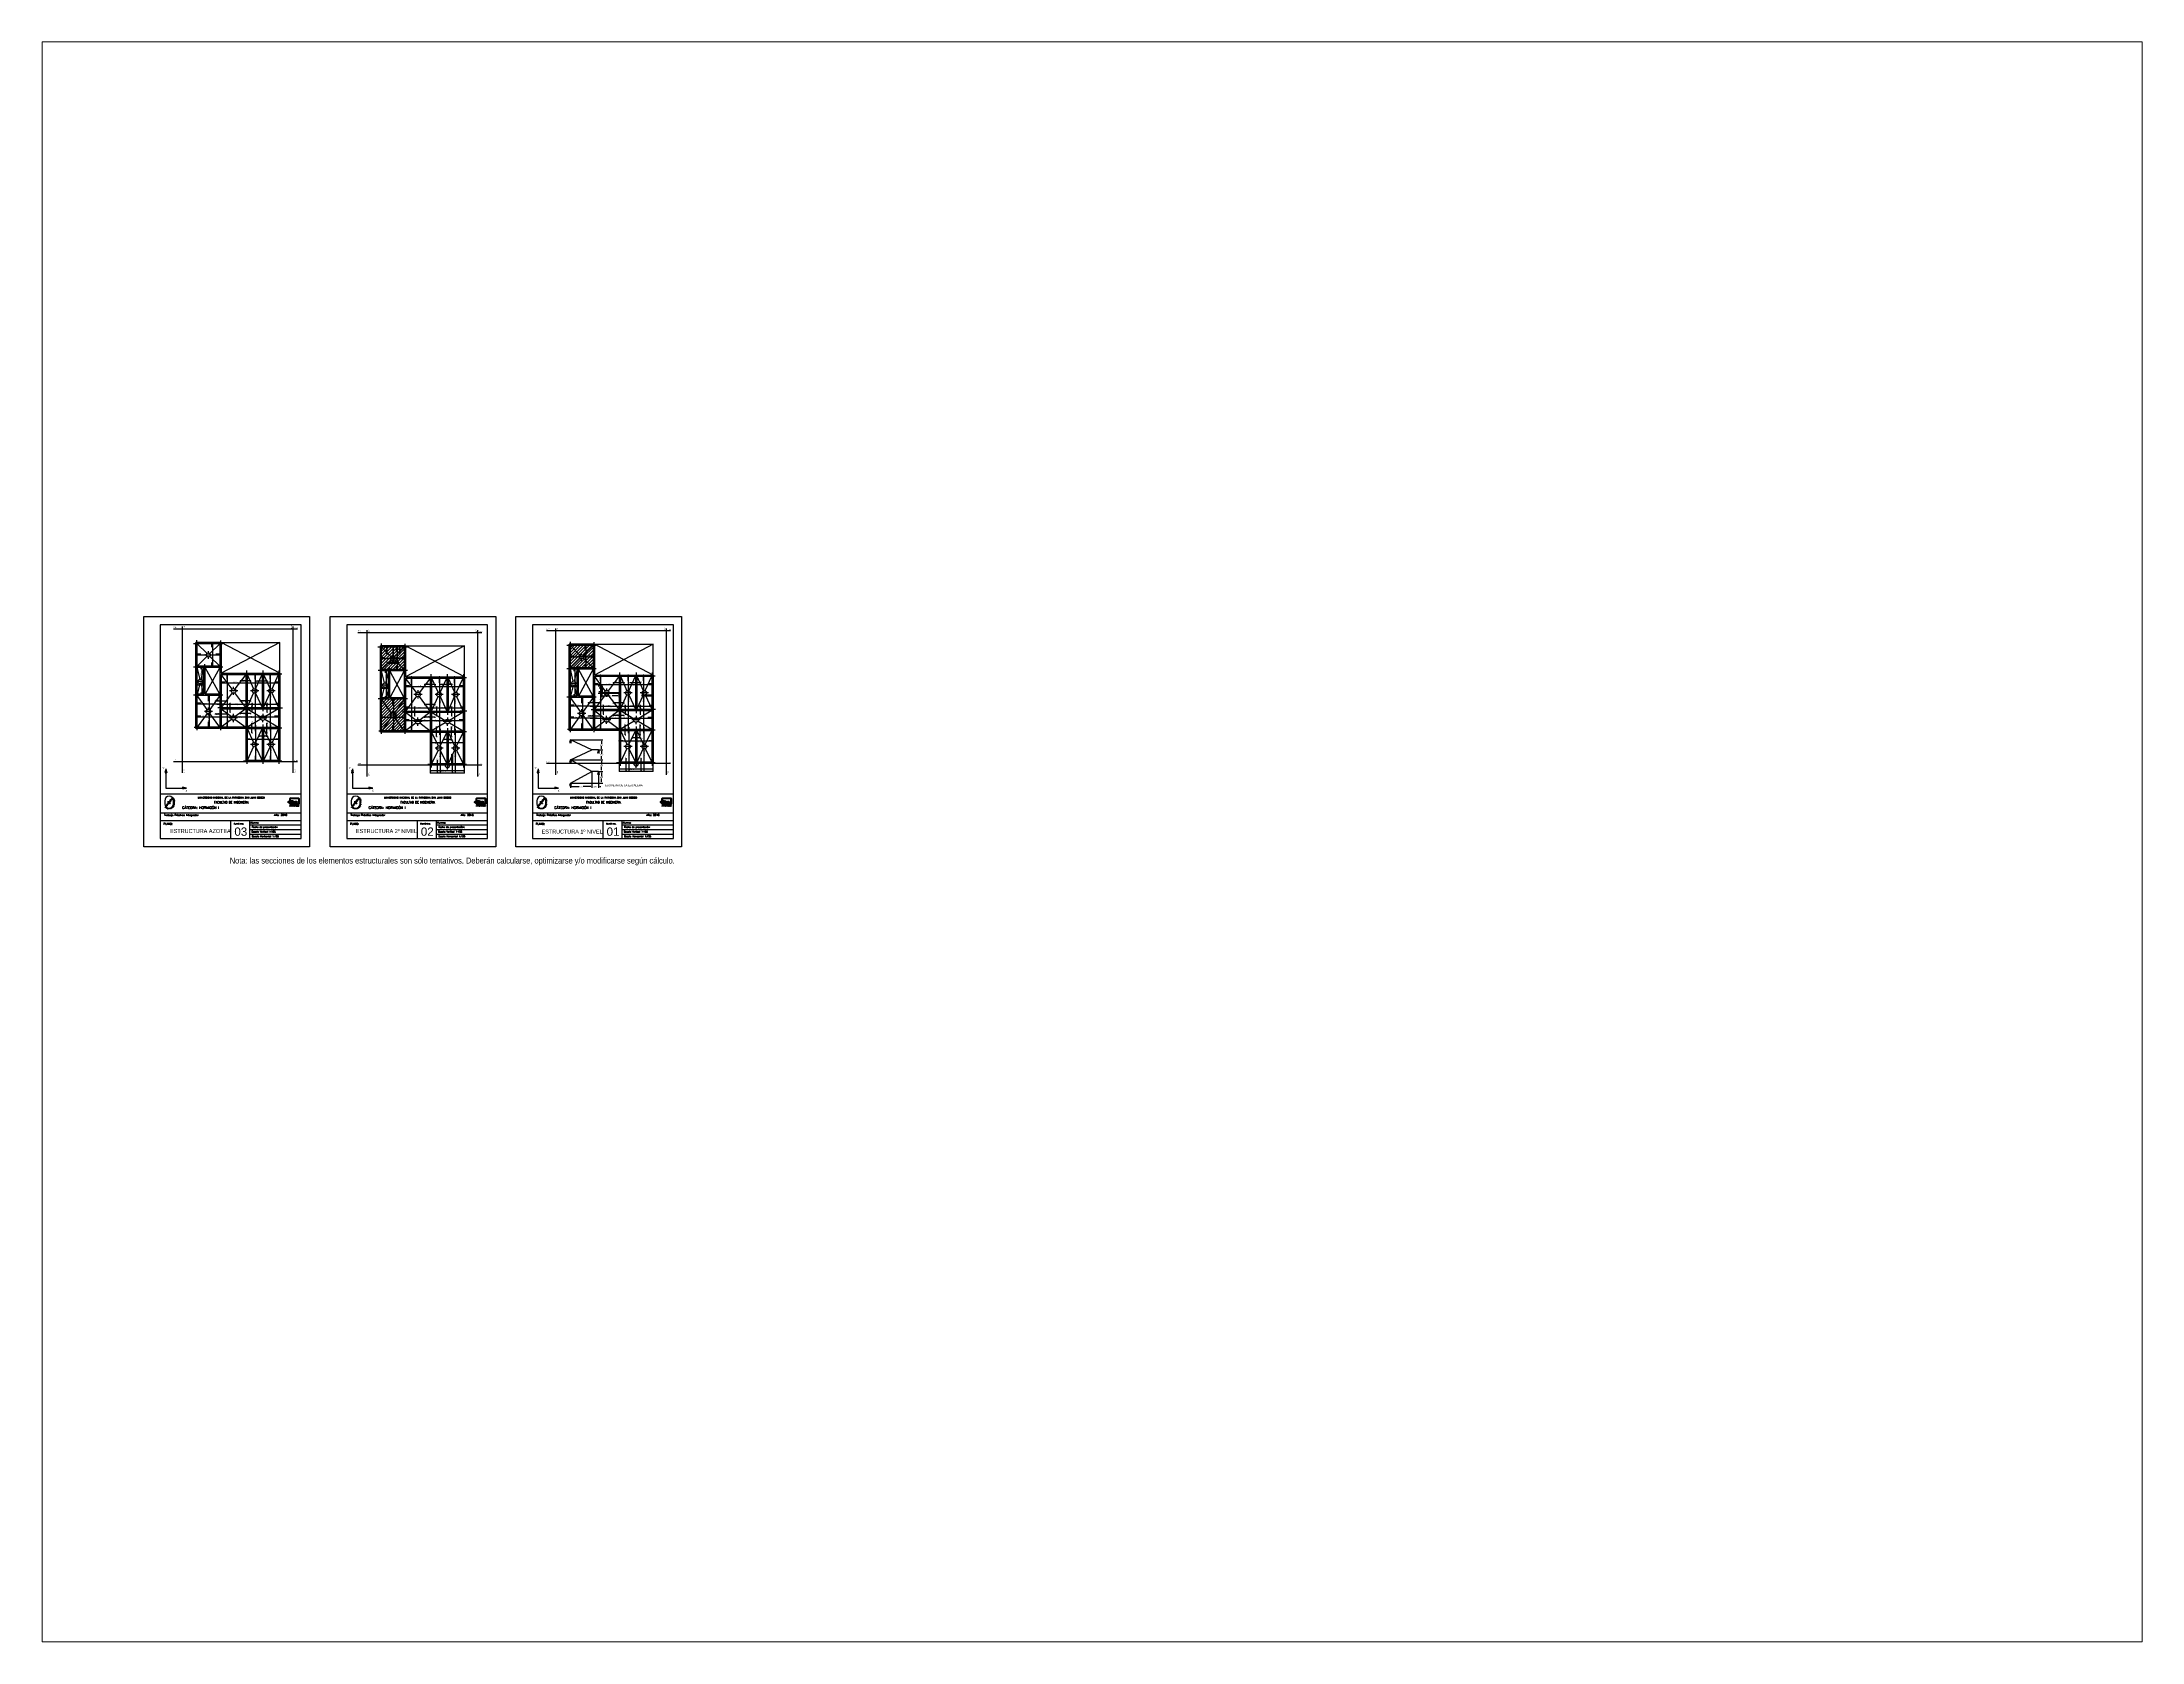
# Paper-space layout 'Presentación1' of a CAD drawing. Header units: inches. Extents: x 1.05 to 9.45, y 0.8 to 7.2.
# The model-space entities are those that its viewports show. They can reach past a viewport. Long polylines and large blocks are cut down to what shows.
import ezdxf
from ezdxf.enums import TextEntityAlignment as Align

# ---------------------------------------------------------------- set-up
doc = ezdxf.new("R2010")
doc.units = ezdxf.units.IN
doc.header["$MEASUREMENT"] = 0
for name, pattern in [('DASHDOT', [25.4, 12.7, -6.35, 0, -6.35]), ('DASHDOT2', [0.5, 0.25, -0.125, 0, -0.125]), ('HIDDENX2', [0.75, 0.5, -0.25])]:
    doc.linetypes.add(name, pattern=pattern)
for name, color, linetype in [('Armadura', 4, 'Continuous'), ('Baja', 2, 'Continuous'), ('CARATULA', 7, 'Continuous'), ('COLUMNAS EJES', 1, 'Continuous'), ('CROQUIS', 7, 'Continuous'), ('Ejes', 8, 'Continuous'), ('Recuadro', 1, 'Continuous'), ('TEXTO', 2, 'Continuous'), ('Textos', 2, 'Continuous'), ('VIGAS', 5, 'Continuous')]:
    doc.layers.add(name, color=color, linetype=linetype)
doc.styles.add('INTEGRANTES', font='romans.shx', dxfattribs={"height": 2})
doc.styles.add('NARROW', font='ARIALN.TTF', dxfattribs={"width": 0.9})
doc.styles.add('ROMANS', font='romans')
doc.styles.add('ROMANT', font='romant', dxfattribs={"height": 2.5})
doc.styles.add('SAN14', font='sas_____.pfb', dxfattribs={"height": 14})
doc.styles.get("Standard").update_dxf_attribs({"font": 'arial.ttf'})
doc.dimstyles.get("Standard").update_dxf_attribs({"dimtxt": 0.18, "dimasz": 0.18, "dimexe": 0.18, "dimexo": 0.0625, "dimgap": 0.09, "dimtad": 0, "dimtih": 1, "dimtoh": 1, "dimdec": 1, "dimzin": 0, "dimdsep": 46, "dimtxsty": 'Standard', "dimcen": 0.09, "dimadec": 0, "dimazin": 0, "dimtfac": 1, "dimtdec": 1, "dimtofl": 0, "dimtmove": 0, "dimatfit": 3, "dimfxl": 0, "dimtolj": 1, "dimtzin": 0, "dimarcsym": 0})
pattern_1 = [(45, (-118.45244, -99.681), (-0.2245064, 0.2245064), [])]

# ---------------------------------------------------------------- blocks, each defined once
blk = doc.blocks.new('*D74')
at = {"layer": 'DEFPOINTS', "color": 0}
for p in [(139.96, 115.07), (140.96, 115.07), (139.96, 112.79)]:
    blk.add_point(p, dxfattribs=at)
at = {"layer": 'VIGAS', "color": 0, "lineweight": -2}
for p, q in [((139.96, 115.01), (139.96, 112.61)), ((140.96, 115.01), (140.96, 112.61)), ((139.78, 112.79), (139.6, 112.79)), ((141.14, 112.79), (141.32, 112.79))]:
    blk.add_line(p, q, dxfattribs=at)
at = {"layer": 'VIGAS', "color": 0}
for points in [[(139.78, 112.82), (139.78, 112.76), (139.96, 112.79)], [(141.14, 112.82), (141.14, 112.76), (140.96, 112.79)]]:
    blk.add_solid(points, dxfattribs=at)
at = {"layer": 'VIGAS', "color": 0, "insert": (140.46, 112.79), "char_height": 0.18, "attachment_point": 5}
blk.add_mtext('\\A1;1.00', dxfattribs=at)
blk = doc.blocks.new('*D75')
at = {"layer": 'DEFPOINTS', "color": 0}
for p in [(139.96, 115.07), (136.71, 113.32), (136.71, 112.79)]:
    blk.add_point(p, dxfattribs=at)
at = {"layer": 'VIGAS', "color": 0, "lineweight": -2}
for p, q in [((139.96, 115.01), (139.96, 112.61)), ((136.71, 113.26), (136.71, 112.61)), ((136.89, 112.79), (138.01, 112.79)), ((139.78, 112.79), (138.66, 112.79))]:
    blk.add_line(p, q, dxfattribs=at)
at = {"layer": 'VIGAS', "color": 0}
for points in [[(136.89, 112.82), (136.89, 112.76), (136.71, 112.79)], [(139.78, 112.82), (139.78, 112.76), (139.96, 112.79)]]:
    blk.add_solid(points, dxfattribs=at)
at = {"layer": 'VIGAS', "color": 0, "insert": (138.34, 112.79), "char_height": 0.18, "attachment_point": 5}
blk.add_mtext('\\A1;3.30', dxfattribs=at)
blk = doc.blocks.new('*D76')
at = {"layer": 'DEFPOINTS', "color": 0}
for p in [(140.96, 115.07), (141.42, 115.07), (136.71, 113.32)]:
    blk.add_point(p, dxfattribs=at)
at = {"layer": 'VIGAS', "color": 0, "lineweight": -2}
for p, q in [((141.02, 115.07), (141.6, 115.07)), ((141.42, 114.89), (141.42, 114.38)), ((136.77, 113.32), (141.6, 113.32)), ((141.42, 113.5), (141.42, 114.01))]:
    blk.add_line(p, q, dxfattribs=at)
at = {"layer": 'VIGAS', "color": 0}
for points in [[(141.39, 114.89), (141.45, 114.89), (141.42, 115.07)], [(141.39, 113.5), (141.45, 113.5), (141.42, 113.32)]]:
    blk.add_solid(points, dxfattribs=at)
at = {"layer": 'VIGAS', "color": 0, "insert": (141.42, 114.19), "char_height": 0.18, "attachment_point": 5}
blk.add_mtext('\\A1;1.75', dxfattribs=at)
blk = doc.blocks.new('*D77')
at = {"layer": 'DEFPOINTS', "color": 0}
for p in [(136.71, 116.82), (140.96, 115.07), (141.42, 116.82)]:
    blk.add_point(p, dxfattribs=at)
at = {"layer": 'VIGAS', "color": 0, "lineweight": -2}
for p, q in [((136.77, 116.82), (141.6, 116.82)), ((141.02, 115.07), (141.6, 115.07)), ((141.42, 116.64), (141.42, 116.13)), ((141.42, 115.25), (141.42, 115.76))]:
    blk.add_line(p, q, dxfattribs=at)
at = {"layer": 'VIGAS', "color": 0}
for points in [[(141.39, 116.64), (141.45, 116.64), (141.42, 116.82)], [(141.39, 115.25), (141.45, 115.25), (141.42, 115.07)]]:
    blk.add_solid(points, dxfattribs=at)
at = {"layer": 'VIGAS', "color": 0, "insert": (141.42, 115.94), "char_height": 0.18, "attachment_point": 5}
blk.add_mtext('\\A1;1.75', dxfattribs=at)
blk = doc.blocks.new('*D78')
at = {"layer": 'DEFPOINTS', "color": 0}
for p in [(140.96, 118.32), (141.42, 118.32), (136.71, 116.82)]:
    blk.add_point(p, dxfattribs=at)
at = {"layer": 'VIGAS', "color": 0, "lineweight": -2}
for p, q in [((141.02, 118.32), (141.6, 118.32)), ((141.42, 118.14), (141.42, 117.75)), ((141.42, 117), (141.42, 117.39)), ((136.77, 116.82), (141.6, 116.82))]:
    blk.add_line(p, q, dxfattribs=at)
at = {"layer": 'VIGAS', "color": 0}
for points in [[(141.39, 118.14), (141.45, 118.14), (141.42, 118.32)], [(141.39, 117), (141.45, 117), (141.42, 116.82)]]:
    blk.add_solid(points, dxfattribs=at)
at = {"layer": 'VIGAS', "color": 0, "insert": (141.42, 117.57), "char_height": 0.18, "attachment_point": 5}
blk.add_mtext('\\A1;1.50', dxfattribs=at)
blk = doc.blocks.new('*D79')
at = {"layer": 'DEFPOINTS', "color": 0}
for p in [(136.71, 119.82), (140.96, 118.32), (141.42, 119.82)]:
    blk.add_point(p, dxfattribs=at)
at = {"layer": 'VIGAS', "color": 0, "lineweight": -2}
for p, q in [((136.77, 119.82), (141.6, 119.82)), ((141.02, 118.32), (141.6, 118.32)), ((141.42, 119.64), (141.42, 119.25)), ((141.42, 118.5), (141.42, 118.89))]:
    blk.add_line(p, q, dxfattribs=at)
at = {"layer": 'VIGAS', "color": 0}
for points in [[(141.39, 119.64), (141.45, 119.64), (141.42, 119.82)], [(141.39, 118.5), (141.45, 118.5), (141.42, 118.32)]]:
    blk.add_solid(points, dxfattribs=at)
at = {"layer": 'VIGAS', "color": 0, "insert": (141.42, 119.07), "char_height": 0.18, "attachment_point": 5}
blk.add_mtext('\\A1;1.50', dxfattribs=at)
blk = doc.blocks.new('LOGODIHC')
at = {"color": 1, "linetype": 'Continuous'}
for p, q in [((-0.84, 0), (-0.79, 0.03)), ((-0.84, 0), (-0.79, 0.03)), ((-0.79, 0.03), (-0.73, 0.04)), ((-0.79, 0.03), (-0.73, 0.04)), ((-0.73, 0.04), (-0.67, 0.03)), ((-0.73, 0.04), (-0.67, 0.03)), ((-0.67, 0.03), (-0.62, -0.01)), ((-0.67, 0.03), (-0.62, -0.01)), ((-0.62, 0.31), (-0.62, 0.47)), ((-0.62, 0.31), (-0.55, 0.36)), ((-0.62, 0.25), (-0.55, 0.29)), ((-0.62, 0.15), (-0.62, 0.25)), ((-0.62, 0.15), (-0.49, 0.15)), ((-0.62, 0.15), (-0.49, 0.15)), ((-0.62, -0.01), (-0.62, 0.15)), ((-0.62, -0.01), (-0.62, 0.15)), ((-0.55, 0.36), (-0.49, 0.31)), ((-0.55, 0.29), (-0.49, 0.25)), ((-0.5, 0.58), (0.8, 0.58)), ((-0.49, 0.31), (-0.49, 0.45)), ((-0.49, 0.45), (0.78, 0.45)), ((-0.49, -0.39), (-0.49, 0.25)), ((-0.49, 0.15), (-0.49, -0.21)), ((-0.49, 0.15), (-0.49, -0.21)), ((-0.42, 0.15), (-0.29, 0.15)), ((-0.42, 0.15), (-0.29, 0.15)), ((-0.42, 0.07), (-0.42, 0.15)), ((-0.42, 0.07), (-0.42, 0.15)), ((-0.29, 0.07), (-0.42, 0.07)), ((-0.29, 0.07), (-0.42, 0.07)), ((-0.42, -0.25), (-0.42, 0.03)), ((-0.42, 0.03), (-0.29, 0.03)), ((-0.42, -0.25), (-0.42, 0.03)), ((-0.42, 0.03), (-0.29, 0.03)), ((-0.29, 0.15), (-0.29, 0.07)), ((-0.29, 0.15), (-0.29, 0.07)), ((-0.29, 0.03), (-0.29, -0.25)), ((-0.29, 0.03), (-0.29, -0.25)), ((-0.23, 0.15), (-0.1, 0.15)), ((-0.23, 0.15), (-0.1, 0.15)), ((-0.23, -0.25), (-0.23, 0.15)), ((-0.23, -0.25), (-0.23, 0.15)), ((-0.1, 0.15), (-0.1, -0.01)), ((-0.1, 0.15), (-0.1, -0.01)), ((-0.1, -0.01), (-0.04, 0.03)), ((-0.1, -0.01), (-0.04, 0.03)), ((-0.04, 0.03), (0.02, 0.04)), ((-0.04, 0.03), (0.02, 0.04)), ((0.02, 0.04), (0.08, 0.03)), ((0.02, 0.04), (0.08, 0.03)), ((0.08, 0.03), (0.12, 0.01)), ((0.08, 0.03), (0.12, 0.01)), ((0.12, 0.01), (0.14, -0.03)), ((0.12, 0.01), (0.14, -0.03)), ((0.25, 0), (0.31, 0.03)), ((0.25, 0), (0.31, 0.03)), ((0.31, 0.03), (0.4, 0.04)), ((0.31, 0.03), (0.4, 0.04)), ((0.4, 0.04), (0.48, 0.03)), ((0.4, 0.04), (0.48, 0.03)), ((0.48, 0.03), (0.54, 0.01)), ((0.48, 0.03), (0.54, 0.01)), ((0.54, 0.01), (0.57, -0.03)), ((0.54, 0.01), (0.57, -0.03)), ((0.78, 0.45), (0.78, -0.39)), ((0.91, 0.47), (0.91, -0.4)), ((-0.88, -0.12), (-0.87, -0.05)), ((-0.88, -0.12), (-0.87, -0.05)), ((-0.87, -0.18), (-0.88, -0.12)), ((-0.87, -0.18), (-0.88, -0.12)), ((-0.87, -0.05), (-0.84, 0)), ((-0.87, -0.05), (-0.84, 0)), ((-0.84, -0.22), (-0.87, -0.18)), ((-0.84, -0.22), (-0.87, -0.18)), ((-0.79, -0.25), (-0.84, -0.22)), ((-0.79, -0.25), (-0.84, -0.22)), ((-0.74, -0.26), (-0.79, -0.25)), ((-0.74, -0.26), (-0.79, -0.25)), ((-0.73, -0.05), (-0.75, -0.11)), ((-0.73, -0.05), (-0.75, -0.11)), ((-0.75, -0.11), (-0.73, -0.17)), ((-0.75, -0.11), (-0.73, -0.17)), ((-0.67, -0.25), (-0.74, -0.26)), ((-0.67, -0.25), (-0.74, -0.26)), ((-0.71, -0.03), (-0.73, -0.05)), ((-0.71, -0.03), (-0.73, -0.05)), ((-0.73, -0.17), (-0.68, -0.19)), ((-0.73, -0.17), (-0.68, -0.19)), ((-0.68, -0.03), (-0.71, -0.03)), ((-0.68, -0.03), (-0.71, -0.03)), ((-0.65, -0.03), (-0.68, -0.03)), ((-0.65, -0.03), (-0.68, -0.03)), ((-0.68, -0.03), (-0.68, -0.03)), ((-0.68, -0.03), (-0.68, -0.03)), ((-0.68, -0.19), (-0.63, -0.17)), ((-0.68, -0.19), (-0.63, -0.17)), ((-0.62, -0.21), (-0.67, -0.25)), ((-0.62, -0.21), (-0.67, -0.25)), ((-0.63, -0.05), (-0.65, -0.03)), ((-0.63, -0.05), (-0.65, -0.03)), ((-0.62, -0.08), (-0.63, -0.05)), ((-0.62, -0.08), (-0.63, -0.05)), ((-0.63, -0.17), (-0.62, -0.15)), ((-0.63, -0.17), (-0.62, -0.15)), ((-0.62, -0.11), (-0.62, -0.08)), ((-0.62, -0.11), (-0.62, -0.08)), ((-0.62, -0.15), (-0.62, -0.11)), ((-0.62, -0.15), (-0.62, -0.11)), ((-0.62, -0.4), (-0.62, -0.21)), ((-0.61, -0.23), (-0.62, -0.21)), ((-0.61, -0.23), (-0.62, -0.21)), ((-0.61, -0.25), (-0.61, -0.23)), ((-0.61, -0.25), (-0.61, -0.23)), ((-0.49, -0.25), (-0.61, -0.25)), ((-0.48, -0.25), (-0.61, -0.25)), ((-0.59, -0.66), (-0.58, -0.65)), ((-0.59, -0.66), (-0.58, -0.65)), ((-0.59, -0.77), (-0.59, -0.66)), ((-0.59, -0.77), (-0.59, -0.66)), ((-0.58, -0.78), (-0.59, -0.77)), ((-0.58, -0.78), (-0.59, -0.77)), ((-0.58, -0.65), (-0.58, -0.64)), ((-0.58, -0.64), (-0.56, -0.64)), ((-0.58, -0.65), (-0.58, -0.64)), ((-0.58, -0.64), (-0.56, -0.64)), ((-0.57, -0.79), (-0.58, -0.78)), ((-0.57, -0.79), (-0.58, -0.78)), ((-0.56, -0.78), (-0.57, -0.79)), ((-0.56, -0.78), (-0.57, -0.79)), ((-0.56, -0.64), (-0.48, -0.64)), ((-0.56, -0.64), (-0.48, -0.64)), ((-0.55, -0.77), (-0.56, -0.78)), ((-0.55, -0.77), (-0.56, -0.78)), ((-0.48, -0.66), (-0.55, -0.66)), ((-0.55, -0.66), (-0.55, -0.7)), ((-0.48, -0.66), (-0.55, -0.66)), ((-0.55, -0.66), (-0.55, -0.7)), ((-0.55, -0.7), (-0.49, -0.7)), ((-0.55, -0.7), (-0.49, -0.7)), ((-0.49, -0.72), (-0.55, -0.72)), ((-0.55, -0.72), (-0.55, -0.77)), ((-0.49, -0.72), (-0.55, -0.72)), ((-0.55, -0.72), (-0.55, -0.77)), ((-0.27, -0.52), (-0.5, -0.52)), ((-0.49, -0.21), (-0.49, -0.23)), ((-0.49, -0.21), (-0.49, -0.23)), ((-0.49, -0.23), (-0.49, -0.25)), ((-0.49, -0.23), (-0.48, -0.25)), ((-0.27, -0.39), (-0.49, -0.39)), ((-0.49, -0.7), (-0.48, -0.7)), ((-0.49, -0.7), (-0.48, -0.7)), ((-0.48, -0.72), (-0.49, -0.72)), ((-0.48, -0.72), (-0.49, -0.72)), ((-0.48, -0.64), (-0.47, -0.64)), ((-0.48, -0.64), (-0.47, -0.64)), ((-0.47, -0.66), (-0.48, -0.66)), ((-0.47, -0.66), (-0.48, -0.66)), ((-0.48, -0.7), (-0.47, -0.71)), ((-0.48, -0.7), (-0.47, -0.71)), ((-0.47, -0.71), (-0.48, -0.72)), ((-0.47, -0.71), (-0.48, -0.72)), ((-0.47, -0.64), (-0.46, -0.65)), ((-0.47, -0.64), (-0.46, -0.65)), ((-0.46, -0.65), (-0.47, -0.66)), ((-0.46, -0.65), (-0.47, -0.66)), ((-0.43, -0.65), (-0.42, -0.64)), ((-0.43, -0.65), (-0.42, -0.64)), ((-0.43, -0.77), (-0.43, -0.65)), ((-0.43, -0.77), (-0.43, -0.65)), ((-0.42, -0.78), (-0.43, -0.77)), ((-0.42, -0.78), (-0.43, -0.77)), ((-0.43, -0.77), (-0.43, -0.77)), ((-0.43, -0.77), (-0.43, -0.77)), ((-0.29, -0.25), (-0.42, -0.25)), ((-0.29, -0.25), (-0.42, -0.25)), ((-0.42, -0.64), (-0.41, -0.64)), ((-0.42, -0.64), (-0.41, -0.64)), ((-0.41, -0.79), (-0.42, -0.78)), ((-0.41, -0.79), (-0.42, -0.78)), ((-0.41, -0.64), (-0.4, -0.64)), ((-0.41, -0.64), (-0.4, -0.64)), ((-0.4, -0.78), (-0.41, -0.79)), ((-0.4, -0.78), (-0.41, -0.79)), ((-0.4, -0.64), (-0.39, -0.65)), ((-0.4, -0.64), (-0.39, -0.65)), ((-0.39, -0.77), (-0.4, -0.78)), ((-0.39, -0.77), (-0.4, -0.78)), ((-0.39, -0.65), (-0.39, -0.77)), ((-0.39, -0.65), (-0.39, -0.77)), ((-0.31, -0.45), (-0.27, -0.39)), ((-0.27, -0.52), (-0.31, -0.45)), ((-0.3, -0.73), (-0.3, -0.72)), ((-0.3, -0.72), (-0.29, -0.72)), ((-0.3, -0.73), (-0.3, -0.72)), ((-0.3, -0.72), (-0.29, -0.72)), ((-0.3, -0.74), (-0.3, -0.73)), ((-0.3, -0.74), (-0.3, -0.73)), ((-0.29, -0.74), (-0.3, -0.74)), ((-0.29, -0.74), (-0.3, -0.74)), ((-0.29, -0.72), (-0.25, -0.72)), ((-0.29, -0.72), (-0.25, -0.72)), ((-0.25, -0.74), (-0.29, -0.74)), ((-0.25, -0.74), (-0.29, -0.74)), ((-0.25, -0.45), (-0.2, -0.39)), ((-0.21, -0.52), (-0.25, -0.45)), ((-0.25, -0.72), (-0.24, -0.72)), ((-0.25, -0.72), (-0.24, -0.72)), ((-0.23, -0.74), (-0.25, -0.74)), ((-0.23, -0.74), (-0.25, -0.74)), ((-0.25, -0.74), (-0.25, -0.74)), ((-0.25, -0.74), (-0.25, -0.74)), ((-0.24, -0.72), (-0.23, -0.73)), ((-0.24, -0.72), (-0.23, -0.73)), ((-0.1, -0.25), (-0.23, -0.25)), ((-0.1, -0.25), (-0.23, -0.25)), ((-0.23, -0.73), (-0.23, -0.74)), ((-0.23, -0.73), (-0.23, -0.74)), ((0.8, -0.52), (-0.21, -0.52)), ((0.78, -0.39), (-0.2, -0.39)), ((-0.15, -0.65), (-0.14, -0.64)), ((-0.15, -0.65), (-0.14, -0.64)), ((-0.15, -0.73), (-0.15, -0.65)), ((-0.15, -0.73), (-0.15, -0.65)), ((-0.14, -0.75), (-0.15, -0.73)), ((-0.14, -0.75), (-0.15, -0.73)), ((-0.14, -0.64), (-0.13, -0.64)), ((-0.14, -0.64), (-0.13, -0.64)), ((-0.13, -0.77), (-0.14, -0.75)), ((-0.13, -0.77), (-0.14, -0.75)), ((-0.13, -0.64), (-0.11, -0.64)), ((-0.13, -0.64), (-0.11, -0.64)), ((-0.1, -0.78), (-0.13, -0.77)), ((-0.1, -0.78), (-0.13, -0.77)), ((-0.11, -0.64), (-0.11, -0.65)), ((-0.11, -0.64), (-0.11, -0.65)), ((-0.11, -0.65), (-0.11, -0.73)), ((-0.11, -0.65), (-0.11, -0.73)), ((-0.11, -0.73), (-0.11, -0.75)), ((-0.11, -0.73), (-0.11, -0.75)), ((-0.11, -0.75), (-0.1, -0.76)), ((-0.11, -0.75), (-0.1, -0.76)), ((-0.08, -0.05), (-0.1, -0.11)), ((-0.08, -0.05), (-0.1, -0.11)), ((-0.1, -0.11), (-0.1, -0.25)), ((-0.1, -0.11), (-0.1, -0.25)), ((-0.1, -0.76), (-0.07, -0.76)), ((-0.1, -0.76), (-0.07, -0.76)), ((-0.07, -0.79), (-0.1, -0.78)), ((-0.07, -0.79), (-0.1, -0.78)), ((-0.06, -0.03), (-0.08, -0.05)), ((-0.06, -0.03), (-0.08, -0.05)), ((-0.07, -0.76), (-0.04, -0.76)), ((-0.07, -0.76), (-0.04, -0.76)), ((-0.04, -0.78), (-0.07, -0.79)), ((-0.04, -0.78), (-0.07, -0.79)), ((-0.03, -0.03), (-0.06, -0.03)), ((-0.03, -0.03), (-0.06, -0.03)), ((-0.04, -0.76), (-0.03, -0.73)), ((-0.04, -0.76), (-0.03, -0.73)), ((-0.01, -0.77), (-0.04, -0.78)), ((-0.01, -0.77), (-0.04, -0.78)), ((-0.01, -0.03), (-0.03, -0.03)), ((-0.01, -0.03), (-0.03, -0.03)), ((-0.03, -0.65), (-0.03, -0.64)), ((-0.03, -0.64), (-0.01, -0.64)), ((-0.03, -0.65), (-0.03, -0.64)), ((-0.03, -0.64), (-0.01, -0.64)), ((-0.03, -0.73), (-0.03, -0.65)), ((-0.03, -0.73), (-0.03, -0.65)), ((0.01, -0.04), (-0.01, -0.03)), ((0.01, -0.04), (-0.01, -0.03)), ((-0.01, -0.64), (0, -0.64)), ((-0.01, -0.64), (0, -0.64)), ((0, -0.75), (-0.01, -0.77)), ((0, -0.75), (-0.01, -0.77)), ((0, -0.64), (0.01, -0.65)), ((0, -0.64), (0.01, -0.65)), ((0.01, -0.73), (0, -0.75)), ((0.01, -0.73), (0, -0.75)), ((0.02, -0.09), (0.01, -0.04)), ((0.02, -0.09), (0.01, -0.04)), ((0.01, -0.65), (0.01, -0.73)), ((0.01, -0.65), (0.01, -0.73)), ((0.02, -0.25), (0.02, -0.09)), ((0.02, -0.25), (0.02, -0.09)), ((0.15, -0.25), (0.02, -0.25)), ((0.15, -0.25), (0.02, -0.25)), ((0.05, -0.65), (0.06, -0.64)), ((0.05, -0.65), (0.06, -0.64)), ((0.05, -0.66), (0.05, -0.65)), ((0.05, -0.66), (0.05, -0.65)), ((0.05, -0.77), (0.05, -0.66)), ((0.05, -0.77), (0.05, -0.66)), ((0.06, -0.78), (0.05, -0.77)), ((0.06, -0.78), (0.05, -0.77)), ((0.06, -0.64), (0.07, -0.64)), ((0.06, -0.64), (0.07, -0.64)), ((0.07, -0.79), (0.06, -0.78)), ((0.07, -0.79), (0.06, -0.78)), ((0.07, -0.64), (0.08, -0.64)), ((0.07, -0.64), (0.08, -0.64)), ((0.08, -0.78), (0.07, -0.79)), ((0.08, -0.78), (0.07, -0.79)), ((0.08, -0.64), (0.08, -0.64)), ((0.08, -0.64), (0.09, -0.65)), ((0.08, -0.64), (0.08, -0.64)), ((0.08, -0.64), (0.09, -0.65)), ((0.15, -0.77), (0.08, -0.68)), ((0.08, -0.68), (0.08, -0.77)), ((0.15, -0.77), (0.08, -0.68)), ((0.08, -0.68), (0.08, -0.77)), ((0.08, -0.77), (0.08, -0.78)), ((0.08, -0.77), (0.08, -0.78)), ((0.09, -0.65), (0.1, -0.65)), ((0.09, -0.65), (0.1, -0.65)), ((0.1, -0.65), (0.17, -0.74)), ((0.1, -0.65), (0.17, -0.74)), ((0.1, -0.65), (0.1, -0.65)), ((0.1, -0.65), (0.1, -0.65)), ((0.14, -0.03), (0.15, -0.08)), ((0.14, -0.03), (0.15, -0.08)), ((0.15, -0.08), (0.15, -0.25)), ((0.15, -0.08), (0.15, -0.25)), ((0.16, -0.78), (0.15, -0.77)), ((0.16, -0.78), (0.15, -0.77)), ((0.17, -0.79), (0.16, -0.78)), ((0.16, -0.78), (0.16, -0.78)), ((0.17, -0.79), (0.16, -0.78)), ((0.16, -0.78), (0.16, -0.78)), ((0.17, -0.65), (0.17, -0.64)), ((0.17, -0.64), (0.18, -0.64)), ((0.17, -0.65), (0.17, -0.64)), ((0.17, -0.64), (0.18, -0.64)), ((0.17, -0.74), (0.17, -0.65)), ((0.17, -0.74), (0.17, -0.65)), ((0.18, -0.79), (0.17, -0.79)), ((0.18, -0.79), (0.17, -0.79)), ((0.18, -0.64), (0.19, -0.64)), ((0.18, -0.64), (0.19, -0.64)), ((0.19, -0.78), (0.18, -0.79)), ((0.19, -0.78), (0.18, -0.79)), ((0.19, -0.64), (0.2, -0.65)), ((0.19, -0.64), (0.2, -0.65)), ((0.2, -0.77), (0.19, -0.78)), ((0.2, -0.77), (0.19, -0.78)), ((0.2, -0.11), (0.21, -0.05)), ((0.2, -0.11), (0.21, -0.05)), ((0.21, -0.18), (0.2, -0.11)), ((0.21, -0.18), (0.2, -0.11)), ((0.2, -0.65), (0.2, -0.77)), ((0.2, -0.65), (0.2, -0.77)), ((0.21, -0.05), (0.25, 0)), ((0.21, -0.05), (0.25, 0)), ((0.25, -0.22), (0.21, -0.18)), ((0.25, -0.22), (0.21, -0.18)), ((0.31, -0.25), (0.25, -0.22)), ((0.31, -0.25), (0.25, -0.22)), ((0.25, -0.66), (0.25, -0.64)), ((0.25, -0.64), (0.27, -0.64)), ((0.25, -0.66), (0.25, -0.64)), ((0.25, -0.64), (0.27, -0.64)), ((0.25, -0.77), (0.25, -0.66)), ((0.25, -0.77), (0.25, -0.66)), ((0.25, -0.78), (0.25, -0.77)), ((0.25, -0.78), (0.25, -0.77)), ((0.26, -0.79), (0.25, -0.78)), ((0.26, -0.79), (0.25, -0.78)), ((0.28, -0.78), (0.26, -0.79)), ((0.28, -0.78), (0.26, -0.79)), ((0.27, -0.64), (0.31, -0.64)), ((0.27, -0.64), (0.31, -0.64)), ((0.31, -0.66), (0.28, -0.66)), ((0.28, -0.66), (0.28, -0.71)), ((0.31, -0.66), (0.28, -0.66)), ((0.28, -0.66), (0.28, -0.71)), ((0.28, -0.71), (0.31, -0.71)), ((0.28, -0.71), (0.31, -0.71)), ((0.31, -0.73), (0.28, -0.73)), ((0.28, -0.73), (0.28, -0.77)), ((0.31, -0.73), (0.28, -0.73)), ((0.28, -0.73), (0.28, -0.77)), ((0.28, -0.77), (0.28, -0.78)), ((0.28, -0.77), (0.28, -0.78)), ((0.4, -0.26), (0.31, -0.25)), ((0.4, -0.26), (0.31, -0.25)), ((0.31, -0.64), (0.35, -0.64)), ((0.31, -0.64), (0.35, -0.64)), ((0.34, -0.67), (0.31, -0.66)), ((0.34, -0.67), (0.31, -0.66)), ((0.31, -0.66), (0.31, -0.66)), ((0.31, -0.66), (0.31, -0.66)), ((0.31, -0.71), (0.33, -0.7)), ((0.31, -0.71), (0.33, -0.7)), ((0.36, -0.72), (0.31, -0.73)), ((0.36, -0.72), (0.31, -0.73)), ((0.34, -0.07), (0.33, -0.12)), ((0.34, -0.07), (0.33, -0.12)), ((0.33, -0.12), (0.35, -0.18)), ((0.33, -0.12), (0.35, -0.18)), ((0.33, -0.7), (0.34, -0.7)), ((0.33, -0.7), (0.34, -0.7)), ((0.35, -0.05), (0.34, -0.07)), ((0.35, -0.05), (0.34, -0.07)), ((0.35, -0.68), (0.34, -0.67)), ((0.35, -0.68), (0.34, -0.67)), ((0.34, -0.7), (0.35, -0.68)), ((0.34, -0.7), (0.35, -0.68)), ((0.37, -0.03), (0.35, -0.05)), ((0.37, -0.03), (0.35, -0.05)), ((0.35, -0.18), (0.37, -0.19)), ((0.35, -0.18), (0.37, -0.19)), ((0.35, -0.64), (0.36, -0.65)), ((0.35, -0.64), (0.36, -0.65)), ((0.36, -0.65), (0.38, -0.66)), ((0.36, -0.65), (0.38, -0.66)), ((0.38, -0.7), (0.36, -0.72)), ((0.38, -0.7), (0.36, -0.72)), ((0.4, -0.02), (0.37, -0.03)), ((0.4, -0.02), (0.37, -0.03)), ((0.37, -0.19), (0.4, -0.2)), ((0.37, -0.19), (0.4, -0.2)), ((0.38, -0.66), (0.38, -0.68)), ((0.38, -0.66), (0.38, -0.68)), ((0.38, -0.68), (0.38, -0.7)), ((0.38, -0.68), (0.38, -0.7)), ((0.45, -0.04), (0.4, -0.02)), ((0.45, -0.04), (0.4, -0.02)), ((0.4, -0.2), (0.45, -0.19)), ((0.4, -0.2), (0.45, -0.19)), ((0.48, -0.25), (0.4, -0.26)), ((0.48, -0.25), (0.4, -0.26)), ((0.41, -0.68), (0.42, -0.66)), ((0.41, -0.68), (0.42, -0.66)), ((0.42, -0.7), (0.41, -0.68)), ((0.42, -0.7), (0.41, -0.68)), ((0.41, -0.74), (0.41, -0.73)), ((0.41, -0.73), (0.43, -0.73)), ((0.41, -0.74), (0.41, -0.73)), ((0.41, -0.73), (0.43, -0.73)), ((0.42, -0.76), (0.41, -0.74)), ((0.42, -0.76), (0.41, -0.74)), ((0.42, -0.66), (0.45, -0.64)), ((0.42, -0.66), (0.45, -0.64)), ((0.44, -0.71), (0.42, -0.7)), ((0.44, -0.71), (0.42, -0.7)), ((0.44, -0.78), (0.42, -0.76)), ((0.44, -0.78), (0.42, -0.76)), ((0.43, -0.73), (0.44, -0.73)), ((0.43, -0.73), (0.44, -0.73)), ((0.47, -0.72), (0.44, -0.71)), ((0.47, -0.72), (0.44, -0.71)), ((0.44, -0.73), (0.44, -0.74)), ((0.44, -0.73), (0.44, -0.74)), ((0.44, -0.74), (0.45, -0.76)), ((0.44, -0.74), (0.45, -0.76)), ((0.48, -0.79), (0.44, -0.78)), ((0.48, -0.79), (0.44, -0.78)), ((0.47, -0.08), (0.45, -0.04)), ((0.47, -0.08), (0.45, -0.04)), ((0.45, -0.19), (0.46, -0.16)), ((0.45, -0.19), (0.46, -0.16)), ((0.45, -0.64), (0.48, -0.64)), ((0.45, -0.64), (0.48, -0.64)), ((0.48, -0.66), (0.45, -0.66)), ((0.45, -0.66), (0.45, -0.68)), ((0.48, -0.66), (0.45, -0.66)), ((0.45, -0.66), (0.45, -0.68)), ((0.45, -0.68), (0.45, -0.68)), ((0.45, -0.68), (0.46, -0.69)), ((0.45, -0.68), (0.45, -0.68)), ((0.45, -0.68), (0.46, -0.69)), ((0.45, -0.76), (0.46, -0.76)), ((0.45, -0.76), (0.46, -0.76)), ((0.46, -0.16), (0.47, -0.14)), ((0.46, -0.16), (0.47, -0.14)), ((0.46, -0.69), (0.47, -0.69)), ((0.46, -0.69), (0.47, -0.69)), ((0.46, -0.76), (0.48, -0.77)), ((0.46, -0.76), (0.48, -0.77)), ((0.59, -0.08), (0.47, -0.08)), ((0.59, -0.08), (0.47, -0.08)), ((0.47, -0.14), (0.59, -0.14)), ((0.47, -0.14), (0.59, -0.14)), ((0.47, -0.69), (0.49, -0.69)), ((0.47, -0.69), (0.49, -0.69)), ((0.5, -0.73), (0.47, -0.72)), ((0.5, -0.73), (0.47, -0.72)), ((0.54, -0.23), (0.48, -0.25)), ((0.54, -0.23), (0.48, -0.25)), ((0.48, -0.64), (0.51, -0.64)), ((0.48, -0.64), (0.51, -0.64)), ((0.5, -0.66), (0.48, -0.66)), ((0.5, -0.66), (0.48, -0.66)), ((0.48, -0.77), (0.5, -0.76)), ((0.48, -0.77), (0.5, -0.76)), ((0.52, -0.78), (0.48, -0.79)), ((0.52, -0.78), (0.48, -0.79)), ((0.49, -0.69), (0.51, -0.7)), ((0.49, -0.69), (0.51, -0.7)), ((0.51, -0.68), (0.5, -0.66)), ((0.51, -0.68), (0.5, -0.66)), ((0.51, -0.73), (0.5, -0.73)), ((0.51, -0.73), (0.5, -0.73)), ((0.5, -0.76), (0.52, -0.74)), ((0.5, -0.76), (0.52, -0.74)), ((0.51, -0.64), (0.53, -0.65)), ((0.51, -0.64), (0.53, -0.65)), ((0.52, -0.68), (0.51, -0.68)), ((0.52, -0.68), (0.51, -0.68)), ((0.51, -0.7), (0.53, -0.71)), ((0.51, -0.7), (0.53, -0.71)), ((0.52, -0.74), (0.51, -0.73)), ((0.52, -0.74), (0.51, -0.73)), ((0.53, -0.69), (0.52, -0.68)), ((0.53, -0.69), (0.52, -0.68)), ((0.54, -0.77), (0.52, -0.78)), ((0.54, -0.77), (0.52, -0.78)), ((0.53, -0.65), (0.54, -0.66)), ((0.53, -0.65), (0.54, -0.66)), ((0.54, -0.68), (0.53, -0.69)), ((0.54, -0.68), (0.53, -0.69)), ((0.53, -0.71), (0.55, -0.72)), ((0.53, -0.71), (0.55, -0.72)), ((0.58, -0.19), (0.54, -0.23)), ((0.58, -0.19), (0.54, -0.23)), ((0.54, -0.66), (0.54, -0.67)), ((0.54, -0.66), (0.54, -0.67)), ((0.54, -0.67), (0.54, -0.68)), ((0.54, -0.67), (0.54, -0.68)), ((0.55, -0.74), (0.54, -0.77)), ((0.55, -0.74), (0.54, -0.77)), ((0.55, -0.72), (0.55, -0.74)), ((0.55, -0.72), (0.55, -0.74)), ((0.55, -0.74), (0.55, -0.74)), ((0.55, -0.74), (0.55, -0.74)), ((0.57, -0.03), (0.59, -0.08)), ((0.57, -0.03), (0.59, -0.08)), ((0.57, -0.74), (0.58, -0.73)), ((0.57, -0.74), (0.58, -0.73)), ((0.58, -0.76), (0.57, -0.74)), ((0.58, -0.76), (0.57, -0.74)), ((0.59, -0.14), (0.58, -0.19)), ((0.59, -0.14), (0.58, -0.19)), ((0.58, -0.73), (0.59, -0.73)), ((0.58, -0.73), (0.59, -0.73)), ((0.58, -0.77), (0.58, -0.76)), ((0.58, -0.77), (0.58, -0.76)), ((0.6, -0.78), (0.58, -0.77)), ((0.6, -0.78), (0.58, -0.77)), ((0.59, -0.14), (0.59, -0.14)), ((0.59, -0.14), (0.59, -0.14)), ((0.59, -0.73), (0.6, -0.73)), ((0.59, -0.73), (0.6, -0.73)), ((0.6, -0.73), (0.61, -0.74)), ((0.6, -0.73), (0.61, -0.74)), ((0.63, -0.79), (0.6, -0.78)), ((0.63, -0.79), (0.6, -0.78)), ((0.61, -0.74), (0.61, -0.75)), ((0.61, -0.74), (0.61, -0.75)), ((0.61, -0.75), (0.62, -0.76)), ((0.61, -0.75), (0.62, -0.76)), ((0.62, -0.76), (0.63, -0.76)), ((0.62, -0.76), (0.63, -0.76)), ((0.63, -0.76), (0.65, -0.76)), ((0.63, -0.76), (0.65, -0.76)), ((0.67, -0.78), (0.63, -0.79)), ((0.67, -0.78), (0.63, -0.79)), ((0.65, -0.76), (0.66, -0.73)), ((0.65, -0.76), (0.66, -0.73)), ((0.66, -0.65), (0.66, -0.64)), ((0.66, -0.64), (0.67, -0.64)), ((0.66, -0.65), (0.66, -0.64)), ((0.66, -0.64), (0.67, -0.64)), ((0.66, -0.73), (0.66, -0.65)), ((0.66, -0.73), (0.66, -0.65)), ((0.67, -0.64), (0.69, -0.64)), ((0.67, -0.64), (0.69, -0.64)), ((0.69, -0.76), (0.67, -0.78)), ((0.69, -0.76), (0.67, -0.78)), ((0.69, -0.64), (0.69, -0.65)), ((0.69, -0.64), (0.69, -0.65)), ((0.69, -0.65), (0.69, -0.73)), ((0.69, -0.65), (0.69, -0.73)), ((0.69, -0.73), (0.69, -0.75)), ((0.69, -0.73), (0.69, -0.75)), ((0.69, -0.75), (0.69, -0.76)), ((0.69, -0.75), (0.69, -0.76)), ((0.74, -0.66), (0.74, -0.64)), ((0.74, -0.64), (0.76, -0.64)), ((0.74, -0.66), (0.74, -0.64)), ((0.74, -0.64), (0.76, -0.64)), ((0.74, -0.77), (0.74, -0.66)), ((0.74, -0.77), (0.74, -0.66)), ((0.74, -0.78), (0.74, -0.77)), ((0.74, -0.78), (0.74, -0.77)), ((0.76, -0.78), (0.74, -0.78)), ((0.76, -0.78), (0.74, -0.78)), ((0.76, -0.64), (0.82, -0.64)), ((0.76, -0.64), (0.82, -0.64)), ((0.81, -0.78), (0.76, -0.78)), ((0.81, -0.78), (0.76, -0.78)), ((0.77, -0.66), (0.77, -0.7)), ((0.77, -0.66), (0.77, -0.7)), ((0.8, -0.66), (0.77, -0.66)), ((0.8, -0.66), (0.77, -0.66)), ((0.77, -0.7), (0.81, -0.7)), ((0.77, -0.7), (0.81, -0.7)), ((0.81, -0.72), (0.77, -0.72)), ((0.77, -0.72), (0.77, -0.76)), ((0.81, -0.72), (0.77, -0.72)), ((0.77, -0.72), (0.77, -0.76)), ((0.77, -0.76), (0.81, -0.76)), ((0.77, -0.76), (0.81, -0.76)), ((0.83, -0.67), (0.8, -0.66)), ((0.83, -0.67), (0.8, -0.66)), ((0.81, -0.7), (0.83, -0.7)), ((0.81, -0.7), (0.83, -0.7)), ((0.84, -0.73), (0.81, -0.72)), ((0.84, -0.73), (0.81, -0.72)), ((0.81, -0.76), (0.84, -0.76)), ((0.81, -0.76), (0.84, -0.76)), ((0.84, -0.78), (0.81, -0.78)), ((0.84, -0.78), (0.81, -0.78)), ((0.81, -0.78), (0.81, -0.78)), ((0.81, -0.78), (0.81, -0.78)), ((0.82, -0.64), (0.84, -0.64)), ((0.82, -0.64), (0.84, -0.64)), ((0.84, -0.68), (0.83, -0.67)), ((0.84, -0.68), (0.83, -0.67)), ((0.83, -0.7), (0.84, -0.69)), ((0.83, -0.7), (0.84, -0.69)), ((0.84, -0.64), (0.86, -0.65)), ((0.84, -0.64), (0.86, -0.65)), ((0.84, -0.69), (0.84, -0.68)), ((0.84, -0.69), (0.84, -0.68)), ((0.85, -0.74), (0.84, -0.73)), ((0.85, -0.74), (0.84, -0.73)), ((0.84, -0.76), (0.85, -0.74)), ((0.84, -0.76), (0.85, -0.74)), ((0.86, -0.78), (0.84, -0.78)), ((0.86, -0.78), (0.84, -0.78)), ((0.87, -0.69), (0.85, -0.71)), ((0.87, -0.69), (0.85, -0.71)), ((0.85, -0.71), (0.88, -0.72)), ((0.85, -0.71), (0.88, -0.72)), ((0.86, -0.65), (0.86, -0.65)), ((0.86, -0.65), (0.87, -0.66)), ((0.86, -0.65), (0.86, -0.65)), ((0.86, -0.65), (0.87, -0.66)), ((0.88, -0.77), (0.86, -0.78)), ((0.88, -0.77), (0.86, -0.78)), ((0.87, -0.66), (0.88, -0.68)), ((0.87, -0.66), (0.88, -0.68)), ((0.88, -0.68), (0.87, -0.69)), ((0.88, -0.68), (0.87, -0.69)), ((0.88, -0.72), (0.89, -0.74)), ((0.88, -0.72), (0.89, -0.74)), ((0.89, -0.74), (0.88, -0.77)), ((0.89, -0.74), (0.88, -0.77))]:
    blk.add_line(p, q, dxfattribs=at)
for centre, major_axis, start_param, end_param in [((-0.5, 0.47), (-0.112, 0), 4.712389, 6.283185), ((0.8, 0.47), (-0.112, 0), 3.141593, 4.712389), ((-0.5, -0.4), (0.112, 0), 3.141593, 4.712389), ((0.8, -0.4), (-0.112, 0), 1.570796, 3.141593)]:
    blk.add_ellipse(centre, major_axis=major_axis, ratio=0.999096, start_param=start_param, end_param=end_param, dxfattribs=at)
blk = doc.blocks.new('*X4')
at = {"color": 0}
for p, q in [((-1.5, -1.5), (-1, -0.9)), ((-1.5, -1.5), (-1, -0.9)), ((-1.5, -1.5), (-1, -0.9)), ((-1.5, -1.6), (-1, -1)), ((-1.5, -1.5), (-1, -1)), ((-1.5, -1.5), (-1, -1)), ((-1.5, -1.4), (-1.1, -1)), ((-1.5, -1.4), (-1.1, -1)), ((-1.5, -1.4), (-1.1, -1)), ((-1.5, -1.6), (-1, -1.1)), ((-1.5, -1.4), (-1.2, -1.1)), ((-1.5, -1.4), (-1.3, -1.1)), ((-1.5, -1.6), (-1.1, -1.1)), ((-1.5, -1.3), (-1.3, -1.2)), ((-1.5, -1.3), (-1.4, -1.2)), ((-1.5, -1.3), (-1.4, -1.2)), ((-1.5, -1.3), (-1.4, -1.2)), ((-1.5, -1.3), (-1.4, -1.2)), ((-1.5, -1.2), (-1.5, -1.2)), ((-1.5, -1.6), (-1.1, -1.2)), ((-1.5, -1.6), (-1.1, -1.2)), ((-1.5, -1.6), (-1.3, -1.4)), ((-1.5, -1.7), (-1.3, -1.4)), ((-1.5, -1.7), (-1.3, -1.4)), ((-1.5, -1.7), (-1.3, -1.5)), ((-1.4, -1.6), (-1.4, -1.6))]:
    blk.add_line(p, q, dxfattribs=at)
blk = doc.blocks.new('*X5')
at = {"color": 0}
for p, q in [((0.3, -0.4), (0.4, -0.3)), ((0.3, -0.4), (0.4, -0.3)), ((0.3, -0.4), (0.4, -0.3)), ((0.3, -0.4), (0.4, -0.3)), ((0.3, -0.4), (0.4, -0.3)), ((0.4, -0.2), (0.4, -0.2)), ((0.4, -0.2), (0.4, -0.2)), ((0.4, -0.2), (0.4, -0.2)), ((0.4, -0.2), (0.4, -0.2)), ((0.4, -0.3), (0.4, -0.2)), ((0.4, -0.3), (0.4, -0.2)), ((0.4, -0.4), (0.4, -0.3)), ((0.4, -0.4), (0.4, -0.4)), ((0.4, -0.4), (0.4, -0.4))]:
    blk.add_line(p, q, dxfattribs=at)
blk = doc.blocks.new('*X6')
at = {"color": 0}
for p, q in [((-1, 0.6), (-0.9, 0.6)), ((-1, 0.6), (-0.9, 0.6)), ((-1, 0.6), (-0.9, 0.6)), ((-1, 0.6), (-0.9, 0.6)), ((-1, 0.6), (-1, 0.6)), ((-1, 0.6), (-1, 0.6)), ((-0.9, 0.5), (-0.8, 0.6)), ((-0.9, 0.5), (-0.8, 0.6)), ((-0.9, 0.5), (-0.8, 0.6)), ((-0.9, 0.5), (-0.8, 0.6)), ((-0.9, 0.5), (-0.9, 0.6)), ((-0.9, 0.6), (-0.9, 0.6)), ((-0.9, 0.6), (-0.9, 0.6)), ((-0.8, 0.6), (-0.7, 0.6)), ((-0.8, 0.5), (-0.7, 0.6)), ((-0.8, 0.5), (-0.7, 0.6)), ((-0.8, 0.5), (-0.8, 0.5)), ((-0.7, 0.5), (-0.7, 0.6)), ((-0.7, 0.5), (-0.7, 0.6)), ((-0.7, 0.5), (-0.7, 0.6)), ((-0.7, 0.5), (-0.7, 0.6))]:
    blk.add_line(p, q, dxfattribs=at)
blk = doc.blocks.new('*X3')
at = {"color": 0}
for p, q in [((0.7, 1.4), (1.4, 2.1)), ((0.7, 1.4), (1.4, 2.1)), ((0.7, 1.5), (1.4, 2.1)), ((0.7, 1.4), (1.4, 2.1)), ((0.7, 1.4), (1.4, 2)), ((0.7, 1.4), (1.3, 2)), ((0.7, 1.4), (1.3, 1.9)), ((0.7, 1.4), (1.3, 1.9)), ((0.7, 1.5), (0.8, 1.5)), ((0.7, 1.4), (0.8, 1.4)), ((0.8, 1.6), (1.4, 2.2)), ((0.8, 1.6), (1.4, 2.2)), ((0.8, 1.6), (1.4, 2.2)), ((0.8, 1.6), (1.4, 2.2)), ((0.8, 1.6), (1.4, 2.2)), ((0.8, 1.6), (1.3, 2.2)), ((0.8, 1.7), (1.3, 2.2)), ((0.8, 1.7), (1.3, 2.2)), ((0.8, 1.7), (1.2, 2.1)), ((0.8, 1.8), (1.2, 2.1)), ((0.9, 1.8), (1.2, 2.1)), ((0.9, 1.9), (1.1, 2.1)), ((0.9, 1.9), (1.1, 2.1)), ((0.9, 1.9), (1, 2)), ((0.9, 1.9), (1, 2)), ((0.9, 1.9), (0.9, 2)), ((1, 1.6), (1.2, 1.8))]:
    blk.add_line(p, q, dxfattribs=at)
blk = doc.blocks.new('GABIBATROS')
at = {"color": 1, "linetype": 'Continuous'}
for p, q in [((-0.54, 0.24), (-0.55, 0.21)), ((-0.55, 0.21), (-0.51, 0.21)), ((-0.51, 0.25), (-0.54, 0.24)), ((-0.48, 0.24), (-0.51, 0.25)), ((-0.51, 0.21), (-0.47, 0.18)), ((-0.44, 0.23), (-0.48, 0.24)), ((-0.47, 0.18), (-0.44, 0.19)), ((-0.44, 0.19), (-0.47, 0.17)), ((-0.47, 0.17), (-0.39, 0.09)), ((-0.44, 0.19), (-0.44, 0.23)), ((-0.31, 0.23), (-0.44, 0.22)), ((-0.44, 0.22), (-0.44, 0.19)), ((-0.4, 0.21), (-0.39, 0.22)), ((-0.4, 0.21), (-0.4, 0.21)), ((-0.4, 0.2), (-0.4, 0.21)), ((-0.39, 0.19), (-0.4, 0.2)), ((-0.39, 0.22), (-0.38, 0.22)), ((-0.37, 0.18), (-0.39, 0.19)), ((-0.39, 0.09), (-0.38, 0.08)), ((-0.38, 0.22), (-0.37, 0.22)), ((-0.38, 0.08), (-0.37, 0.08)), ((-0.37, 0.22), (-0.35, 0.22)), ((-0.35, 0.19), (-0.37, 0.18)), ((-0.37, 0.09), (-0.37, 0.08)), ((-0.37, 0.09), (-0.37, 0.09)), ((-0.37, 0.08), (-0.37, 0.09)), ((-0.37, 0.08), (-0.37, 0.07)), ((-0.37, 0.08), (-0.37, 0.08)), ((-0.37, 0.08), (-0.37, 0.08)), ((-0.37, 0.07), (-0.37, 0.04)), ((-0.37, 0.04), (-0.36, 0.02)), ((-0.36, 0.02), (-0.35, 0)), ((-0.35, 0.22), (-0.34, 0.22)), ((-0.34, 0.2), (-0.35, 0.19)), ((-0.34, 0.22), (-0.34, 0.21)), ((-0.34, 0.21), (-0.34, 0.2)), ((-0.3, 0.23), (-0.31, 0.23)), ((-0.29, 0.22), (-0.3, 0.23)), ((-0.28, 0.2), (-0.29, 0.22)), ((-0.26, 0.19), (-0.28, 0.2)), ((-0.22, 0.17), (-0.26, 0.19)), ((-0.15, 0.16), (-0.22, 0.17)), ((-0.12, 0.15), (-0.15, 0.16)), ((-0.09, 0.14), (-0.12, 0.15)), ((-0.09, 0.14), (-0.06, 0.17)), ((-0.04, 0.11), (-0.09, 0.14)), ((-0.03, 0.11), (-0.09, 0.14)), ((-0.06, 0.17), (-0.04, 0.19)), ((-0.04, 0.19), (0, 0.21)), ((0.02, 0.06), (-0.04, 0.11)), ((0.03, 0.05), (-0.03, 0.11)), ((0, 0.21), (0.02, 0.23)), ((0.02, 0.23), (0.05, 0.25)), ((0.09, -0.01), (0.02, 0.06)), ((0.09, 0), (0.03, 0.05)), ((0.05, 0.25), (0.09, 0.3)), ((0.09, 0.3), (0.12, 0.35)), ((0.12, 0.35), (0.16, 0.41)), ((0.12, -0.04), (0.22, 0.11)), ((0.22, 0.04), (0.15, -0.06)), ((0.16, 0.41), (0.19, 0.47)), ((0.19, 0.47), (0.22, 0.54)), ((0.22, 0.54), (0.25, 0.61)), ((0.22, 0.11), (0.36, 0.36)), ((0.27, 0.1), (0.22, 0.04)), ((0.25, 0.61), (0.28, 0.69)), ((0.31, 0.17), (0.27, 0.1)), ((0.28, 0.69), (0.31, 0.76)), ((0.31, 0.76), (0.33, 0.8)), ((0.34, 0.23), (0.31, 0.17)), ((0.33, 0.8), (0.36, 0.83)), ((0.36, 0.28), (0.34, 0.23)), ((0.36, 0.83), (0.41, 0.88)), ((0.36, 0.36), (0.43, 0.52)), ((0.4, 0.34), (0.36, 0.28)), ((0.43, 0.39), (0.4, 0.34)), ((0.41, 0.88), (0.45, 0.93)), ((0.43, 0.52), (0.48, 0.72)), ((0.46, 0.41), (0.43, 0.39)), ((0.45, 0.93), (0.49, 0.96)), ((0.47, 0.43), (0.46, 0.42)), ((0.46, 0.42), (0.46, 0.41)), ((0.48, 0.5), (0.47, 0.49)), ((0.47, 0.49), (0.47, 0.46)), ((0.47, 0.49), (0.47, 0.49)), ((0.47, 0.46), (0.47, 0.45)), ((0.47, 0.45), (0.47, 0.43)), ((0.48, 0.72), (0.5, 0.9)), ((0.49, 0.51), (0.48, 0.5)), ((0.48, 0.5), (0.48, 0.5)), ((0.49, 0.96), (0.53, 1)), ((0.52, 0.62), (0.49, 0.51)), ((0.52, 0.75), (0.51, 0.72)), ((0.51, 0.72), (0.54, 0.69)), ((0.53, 0.78), (0.52, 0.75)), ((0.55, 0.7), (0.52, 0.62)), ((0.53, 1), (0.56, 1.03)), ((0.57, 0.82), (0.53, 0.78)), ((0.53, 0.75), (0.53, 0.74)), ((0.54, 0.75), (0.53, 0.75)), ((0.53, 0.74), (0.53, 0.73)), ((0.53, 0.73), (0.54, 0.72)), ((0.56, 0.76), (0.54, 0.75)), ((0.54, 0.69), (0.59, 0.75)), ((0.54, 0.72), (0.55, 0.7)), ((0.56, 1.03), (0.6, 1.05)), ((0.57, 0.9), (0.56, 0.87)), ((0.56, 0.87), (0.56, 0.85)), ((0.56, 0.85), (0.57, 0.82)), ((0.58, 0.8), (0.56, 0.77)), ((0.56, 0.77), (0.56, 0.76)), ((0.58, 0.93), (0.57, 0.9)), ((0.6, 0.95), (0.58, 0.93)), ((0.59, 0.93), (0.58, 0.92)), ((0.58, 0.92), (0.58, 0.91)), ((0.58, 0.91), (0.58, 0.89)), ((0.58, 0.89), (0.59, 0.88)), ((0.6, 0.82), (0.58, 0.8)), ((0.6, 0.94), (0.59, 0.93)), ((0.59, 0.88), (0.59, 0.86)), ((0.59, 0.86), (0.59, 0.85)), ((0.59, 0.85), (0.6, 0.84)), ((0.59, 0.75), (0.64, 0.8)), ((0.6, 1.05), (0.65, 1.06)), ((0.62, 0.97), (0.6, 0.95)), ((0.65, 0.95), (0.6, 0.94)), ((0.6, 0.84), (0.6, 0.83)), ((0.6, 0.83), (0.6, 0.82)), ((0.63, 0.99), (0.62, 0.97)), ((0.64, 1.01), (0.63, 0.99)), ((0.65, 1.06), (0.64, 1.01)), ((0.64, 0.8), (0.69, 0.84)), ((0.74, 1.12), (0.65, 1.06)), ((0.65, 1.06), (0.65, 1.05)), ((0.65, 1.05), (0.66, 1.04)), ((0.7, 0.96), (0.65, 0.95)), ((0.66, 1.04), (0.69, 1.02)), ((0.69, 1.02), (0.72, 1)), ((0.69, 0.84), (0.73, 0.88)), ((0.72, 0.97), (0.7, 0.96)), ((0.72, 1), (0.72, 0.99)), ((0.72, 0.99), (0.72, 0.98)), ((0.72, 0.98), (0.72, 0.97)), ((0.73, 0.88), (0.81, 0.96)), ((0.81, 1.17), (0.74, 1.12)), ((0.88, 1.2), (0.81, 1.17)), ((0.81, 0.96), (0.85, 1.01)), ((0.85, 1.01), (0.89, 1.06)), ((0.91, 1.21), (0.88, 1.2)), ((0.89, 1.06), (0.91, 1.1)), ((0.94, 1.22), (0.91, 1.21)), ((0.91, 1.1), (0.93, 1.13)), ((0.93, 1.17), (0.94, 1.19)), ((0.93, 1.13), (0.93, 1.17)), ((0.94, 1.19), (0.94, 1.22)), ((1.4, 1.03), (1.42, 1.05)), ((1.4, 1.01), (1.4, 1.03)), ((1.4, 0.99), (1.4, 1.01)), ((1.42, 0.93), (1.4, 0.99)), ((1.42, 1.05), (1.44, 1.05)), ((1.56, 0.99), (1.42, 0.93)), ((1.44, 1.05), (1.45, 1.04)), ((1.45, 1.04), (1.46, 1.04)), ((1.46, 1.06), (1.48, 1.08)), ((1.46, 1.05), (1.46, 1.06)), ((1.46, 1.04), (1.46, 1.05)), ((1.48, 1.08), (1.5, 1.08)), ((1.5, 1.08), (1.52, 1.07)), ((1.5, 0.63), (1.59, 0.63)), ((1.59, 0.51), (1.5, 0.51)), ((1.5, 0.48), (1.6, 0.48)), ((1.5, -0.02), (1.51, 0.01)), ((1.51, 0.02), (1.52, 0.03)), ((1.51, 0.01), (1.51, 0.02)), ((1.52, 1.07), (1.53, 1.06)), ((1.52, 0.03), (1.53, 0.04)), ((1.53, 1.06), (1.54, 1.04)), ((1.53, 0.04), (1.54, 0.04)), ((1.54, 1.04), (1.56, 0.99)), ((1.59, 0.02), (1.58, -0.01)), ((1.59, 0.63), (1.61, 0.63)), ((1.62, 0.52), (1.59, 0.51)), ((1.6, 0.03), (1.59, 0.02)), ((1.6, 0.48), (1.63, 0.48)), ((1.62, 0.03), (1.6, 0.03)), ((1.61, 0.63), (1.62, 0.63)), ((1.63, 0.4), (1.61, 0.4)), ((1.62, 0.63), (1.63, 0.62)), ((1.64, 0.53), (1.62, 0.52)), ((1.63, 0.03), (1.62, 0.03)), ((1.63, 0.62), (1.64, 0.61)), ((1.63, 0.48), (1.64, 0.47)), ((1.64, 0.41), (1.63, 0.4)), ((1.64, 0.02), (1.63, 0.03)), ((1.64, 0.61), (1.65, 0.59)), ((1.65, 0.54), (1.64, 0.53)), ((1.64, 0.47), (1.65, 0.46)), ((1.65, 0.42), (1.64, 0.41)), ((1.65, 0.01), (1.64, 0.02)), ((1.65, 0.59), (1.65, 0.57)), ((1.65, 0.57), (1.65, 0.55)), ((1.65, 0.55), (1.65, 0.54)), ((1.65, 0.46), (1.65, 0.45)), ((1.65, 0.45), (1.65, 0.44)), ((1.65, 0.44), (1.65, 0.42)), ((1.65, 0), (1.65, 0.01)), ((-1.32, -1.55), (-1.31, -1.54)), ((-1.32, -1.56), (-1.32, -1.55)), ((-1.32, -1.58), (-1.32, -1.56)), ((-1.31, -1.59), (-1.32, -1.58)), ((-1.31, -1.54), (-1.3, -1.52)), ((-1.3, -1.61), (-1.31, -1.59)), ((-1.3, -1.52), (-1.25, -1.45)), ((-1.28, -1.62), (-1.3, -1.61)), ((-1.26, -1.62), (-1.28, -1.62)), ((-1.25, -1.62), (-1.26, -1.62)), ((-1.24, -1.62), (-1.25, -1.62)), ((-1.21, -1.59), (-1.24, -1.62)), ((-1.16, -1.53), (-1.21, -1.59)), ((-0.95, -1.86), (-0.87, -1.73)), ((-0.85, -1.92), (-0.95, -1.86)), ((-0.87, -1.08), (-0.88, -1.13)), ((-0.88, -1.13), (-0.88, -1.19)), ((-0.88, -1.19), (-0.86, -1.18)), ((-0.86, -0.94), (-0.87, -0.98)), ((-0.87, -0.98), (-0.87, -1.08)), ((-0.87, -1.73), (-0.78, -1.78)), ((-0.85, -0.9), (-0.86, -0.94)), ((-0.86, -1.18), (-0.84, -1.16)), ((-0.85, -0.9), (-0.83, -0.81)), ((-0.84, -0.89), (-0.85, -0.9)), ((-0.73, -0.91), (-0.85, -0.9)), ((-0.83, -0.88), (-0.84, -0.89)), ((-0.84, -1.16), (-0.8, -1.13)), ((-0.83, -0.81), (-0.8, -0.73)), ((-0.81, -0.87), (-0.83, -0.88)), ((-0.83, -1.93), (-0.77, -1.79)), ((-0.83, -1.93), (-0.83, -1.93)), ((-0.81, -0.83), (-0.78, -0.83)), ((-0.79, -0.87), (-0.81, -0.87)), ((-0.8, -0.73), (-0.76, -0.64)), ((-0.8, -1.13), (-0.76, -1.09)), ((-0.75, -1.89), (-0.8, -1.87)), ((-0.77, -0.87), (-0.79, -0.87)), ((-0.78, -0.83), (-0.75, -0.82)), ((-0.74, -0.86), (-0.77, -0.87)), ((-0.77, -1.79), (-0.71, -1.82)), ((-0.76, -0.64), (-0.71, -0.56)), ((-0.76, -1.09), (-0.73, -1.05)), ((-0.75, -0.82), (-0.72, -0.82)), ((-0.71, -1.9), (-0.75, -1.89)), ((-0.71, -0.84), (-0.74, -0.86)), ((-0.52, -0.71), (-0.73, -0.91)), ((-0.73, -1.05), (-0.71, -1)), ((-0.72, -0.82), (-0.7, -0.81)), ((-0.71, -0.56), (-0.69, -0.53)), ((-0.68, -0.81), (-0.71, -0.84)), ((-0.71, -1), (-0.69, -0.97)), ((-0.71, -1.82), (-0.68, -1.84)), ((-0.69, -1.9), (-0.71, -1.9)), ((-0.7, -0.81), (-0.68, -0.8)), ((-0.69, -0.53), (-0.67, -0.51)), ((-0.69, -0.97), (-0.67, -0.94)), ((-0.68, -1.89), (-0.69, -1.9)), ((-0.63, -0.77), (-0.68, -0.81)), ((-0.68, -0.8), (-0.64, -0.77)), ((-0.68, -1.84), (-0.67, -1.85)), ((-0.67, -1.88), (-0.68, -1.89)), ((-0.68, -1.94), (-0.68, -1.95)), ((-0.68, -1.95), (-0.68, -1.96)), ((-0.68, -1.96), (-0.68, -1.98)), ((-0.68, -1.98), (-0.67, -1.99)), ((-0.67, -0.51), (-0.62, -0.48)), ((-0.67, -0.94), (-0.64, -0.92)), ((-0.67, -1.85), (-0.67, -1.86)), ((-0.67, -1.86), (-0.67, -1.88)), ((-0.67, -1.99), (-0.65, -2)), ((-0.66, -1.88), (-0.64, -1.86)), ((-0.65, -1.9), (-0.66, -1.88)), ((-0.64, -1.92), (-0.65, -1.9)), ((-0.65, -2), (-0.64, -2.01)), ((-0.64, -0.77), (-0.59, -0.73)), ((-0.64, -0.92), (-0.59, -0.85)), ((-0.64, -1.86), (-0.63, -1.86)), ((-0.62, -1.93), (-0.64, -1.92)), ((-0.64, -2.01), (-0.61, -2.01)), ((-0.57, -0.74), (-0.63, -0.77)), ((-0.63, -1.86), (-0.62, -1.86)), ((-0.62, -0.48), (-0.52, -0.41)), ((-0.62, -1.86), (-0.59, -1.86)), ((-0.59, -1.95), (-0.62, -1.93)), ((-0.61, -2.01), (-0.6, -2.01)), ((-0.6, -2.01), (-0.59, -2)), ((-0.59, -0.73), (-0.51, -0.64)), ((-0.59, -0.85), (-0.56, -0.8)), ((-0.59, -1.86), (-0.57, -1.87)), ((-0.58, -1.97), (-0.59, -1.95)), ((-0.59, -2), (-0.58, -1.98)), ((-0.58, -1.98), (-0.58, -1.97)), ((-0.52, -0.71), (-0.57, -0.74)), ((-0.57, -1.87), (-0.55, -1.89)), ((-0.56, -0.8), (-0.52, -0.71)), ((-0.55, -1.89), (-0.55, -1.91)), ((-0.55, -1.91), (-0.55, -1.92)), ((-0.52, -0.41), (-0.47, -0.38)), ((-0.46, -0.63), (-0.52, -0.71)), ((-0.51, -0.64), (-0.48, -0.6)), ((-0.5, -2.04), (-0.47, -1.9)), ((-0.45, -2.05), (-0.5, -2.04)), ((-0.48, -0.6), (-0.46, -0.57)), ((-0.47, -0.38), (-0.43, -0.33)), ((-0.47, -1.9), (-0.42, -1.91)), ((-0.46, -0.57), (-0.43, -0.54)), ((-0.44, -0.6), (-0.46, -0.63)), ((-0.43, -2.06), (-0.45, -2.05)), ((-0.42, -0.58), (-0.44, -0.6)), ((-0.43, -0.33), (-0.38, -0.28)), ((-0.43, -0.54), (-0.41, -0.51)), ((-0.41, -2.05), (-0.43, -2.06)), ((-0.32, -0.52), (-0.42, -0.58)), ((-0.42, -1.91), (-0.4, -1.92)), ((-0.41, -0.51), (-0.38, -0.49)), ((-0.39, -2.04), (-0.41, -2.05)), ((-0.4, -1.92), (-0.38, -1.93)), ((-0.38, -2.02), (-0.39, -2.04)), ((-0.38, -0.28), (-0.36, -0.25)), ((-0.38, -0.49), (-0.35, -0.48)), ((-0.38, -1.93), (-0.37, -1.94)), ((-0.37, -2), (-0.38, -2.02)), ((-0.37, -1.94), (-0.36, -1.96)), ((-0.36, -1.98), (-0.37, -2)), ((-0.36, -0.25), (-0.34, -0.22)), ((-0.36, -1.96), (-0.36, -1.98)), ((-0.35, 0), (-0.33, -0.05)), ((-0.35, -0.48), (-0.31, -0.47)), ((-0.34, -0.22), (-0.33, -0.19)), ((-0.33, -0.05), (-0.31, -0.07)), ((-0.33, -0.19), (-0.32, -0.15)), ((-0.32, -0.15), (-0.31, -0.08)), ((-0.28, -0.49), (-0.32, -0.52)), ((-0.31, -0.07), (-0.29, -0.1)), ((-0.31, -0.47), (-0.3, -0.46)), ((-0.3, -0.46), (-0.28, -0.45)), ((-0.29, -0.1), (-0.23, -0.15)), ((-0.28, -0.45), (-0.25, -0.41)), ((-0.24, -0.46), (-0.28, -0.49)), ((-0.25, -0.41), (-0.22, -0.36)), ((-0.18, -0.39), (-0.24, -0.46)), ((-0.23, -0.15), (-0.16, -0.2)), ((-0.22, -0.36), (-0.16, -0.26)), ((-0.22, -2.08), (-0.21, -1.93)), ((-0.16, -2.09), (-0.22, -2.08)), ((-0.21, -1.93), (-0.15, -1.94)), ((-0.11, -0.32), (-0.18, -0.39)), ((-0.16, -0.2), (-0.11, -0.23)), ((-0.14, -2.09), (-0.16, -2.09)), ((-0.15, -1.94), (-0.13, -1.94)), ((-0.12, -2.08), (-0.14, -2.09)), ((-0.13, -1.94), (-0.11, -1.96)), ((-0.11, -2.07), (-0.12, -2.08)), ((-0.11, -0.23), (-0.07, -0.24)), ((-0.08, -0.28), (-0.11, -0.32)), ((-0.11, -1.96), (-0.1, -1.97)), ((-0.09, -2.05), (-0.11, -2.07)), ((-0.1, -1.97), (-0.09, -1.98)), ((-0.09, -1.98), (-0.09, -2.02)), ((-0.09, -2.02), (-0.09, -2.05)), ((-0.04, -0.25), (-0.08, -0.28)), ((-0.07, -0.24), (0.02, -0.27)), ((0.02, -0.27), (0.06, -0.28)), ((0.06, -0.28), (0.09, -0.28)), ((0.15, -0.06), (0.09, 0)), ((0.15, -0.06), (0.09, -0.01)), ((0.09, -0.28), (0.11, -0.29)), ((0.11, -0.29), (0.14, -0.31)), ((0.13, -0.2), (0.26, -0.33)), ((0.14, -0.31), (0.17, -0.33)), ((0.17, -0.08), (0.15, -0.06)), ((0.18, -0.1), (0.17, -0.08)), ((0.17, -0.33), (0.23, -0.38)), ((0.2, -0.14), (0.18, -0.1)), ((0.22, -0.18), (0.2, -0.14)), ((0.24, -0.21), (0.22, -0.18)), ((0.23, -0.38), (0.33, -0.39)), ((0.27, -0.23), (0.24, -0.21)), ((0.28, -0.34), (0.24, -0.38)), ((0.24, -0.38), (0.33, -0.38)), ((0.26, -1.95), (0.27, -1.93)), ((0.26, -1.97), (0.26, -1.95)), ((0.26, -1.99), (0.26, -1.97)), ((0.26, -2.01), (0.26, -1.99)), ((0.27, -2.03), (0.26, -2.01)), ((0.29, -0.24), (0.27, -0.23)), ((0.27, -1.93), (0.28, -1.92)), ((0.28, -2.05), (0.27, -2.03)), ((0.3, -0.32), (0.28, -0.34)), ((0.28, -1.92), (0.3, -1.91)), ((0.3, -2.06), (0.28, -2.05)), ((0.34, -0.26), (0.29, -0.24)), ((0.31, -0.25), (0.3, -0.32)), ((0.3, -1.91), (0.31, -1.91)), ((0.32, -2.06), (0.3, -2.06)), ((0.34, -0.26), (0.31, -0.25)), ((0.31, -1.91), (0.33, -1.91)), ((0.32, -0.31), (0.33, -0.29)), ((0.33, -0.39), (0.32, -0.31)), ((0.34, -2.06), (0.32, -2.06)), ((0.33, -0.29), (0.34, -0.26)), ((0.33, -0.31), (0.34, -0.26)), ((0.33, -0.38), (0.33, -0.31)), ((0.33, -1.91), (0.35, -1.91)), ((0.36, -2.05), (0.34, -2.06)), ((0.35, -1.91), (0.37, -1.92)), ((0.37, -2.04), (0.36, -2.05)), ((0.37, -1.92), (0.38, -1.94)), ((0.39, -2.02), (0.37, -2.04)), ((0.39, -2), (0.39, -2.02)), ((0.44, -1.9), (0.46, -1.88)), ((0.44, -1.93), (0.44, -1.9)), ((0.45, -1.96), (0.44, -1.93)), ((0.45, -1.97), (0.45, -1.96)), ((0.45, -1.98), (0.45, -1.97)), ((0.47, -2), (0.45, -1.98)), ((0.46, -1.88), (0.48, -1.87)), ((0.48, -2.01), (0.47, -2)), ((0.48, -1.87), (0.5, -1.86)), ((0.5, -2.01), (0.48, -2.01)), ((0.5, -1.86), (0.52, -1.86)), ((0.52, -2.01), (0.5, -2.01)), ((0.52, -1.86), (0.54, -1.87)), ((0.54, -2.01), (0.52, -2.01)), ((0.54, -1.87), (0.55, -1.88)), ((0.55, -2), (0.54, -2.01)), ((0.55, -1.88), (0.57, -1.89)), ((0.57, -1.99), (0.55, -2)), ((0.57, -1.89), (0.58, -1.91)), ((0.58, -1.97), (0.57, -1.99)), ((0.58, -1.91), (0.58, -1.93)), ((0.58, -1.93), (0.58, -1.95)), ((0.58, -1.95), (0.58, -1.97)), ((0.87, -1.83), (0.8, -1.7)), ((0.95, -1.78), (0.87, -1.83)), ((0.93, -1.62), (0.97, -1.59)), ((1.02, -1.74), (0.93, -1.62)), ((0.97, -1.59), (0.99, -1.57)), ((0.99, -1.57), (1.02, -1.57)), ((1.02, -1.57), (1.03, -1.57)), ((1.06, -1.7), (1.02, -1.74)), ((1.03, -1.54), (1.11, -1.46)), ((1.14, -1.64), (1.03, -1.54)), ((1.03, -1.57), (1.05, -1.58)), ((1.05, -1.58), (1.07, -1.6)), ((1.08, -1.69), (1.06, -1.7)), ((1.07, -1.6), (1.09, -1.63)), ((1.09, -1.67), (1.08, -1.69)), ((1.09, -1.63), (1.09, -1.65)), ((1.09, -1.65), (1.09, -1.67)), ((1.21, -1.57), (1.14, -1.64)), ((1.17, -1.4), (1.17, -1.4)), ((1.27, -1.51), (1.17, -1.4)), ((1.34, -1.44), (1.27, -1.51)), ((1.31, -1.2), (1.33, -1.15)), ((1.45, -1.25), (1.31, -1.2)), ((1.33, -1.15), (1.34, -1.13)), ((1.34, -1.13), (1.36, -1.11)), ((1.34, -1.44), (1.34, -1.44)), ((1.36, -1.11), (1.38, -1.11)), ((1.38, -1.11), (1.4, -1.11)), ((1.42, -1.18), (1.39, -1.23)), ((1.4, -1.11), (1.41, -1.12)), ((1.41, -1.12), (1.42, -1.13)), ((1.42, -1.13), (1.42, -1.15)), ((1.42, -1.15), (1.42, -1.18)), ((1.47, -0.72), (1.48, -0.7)), ((1.48, -0.74), (1.47, -0.72)), ((1.48, -0.7), (1.49, -0.67)), ((1.49, -0.76), (1.48, -0.74)), ((1.49, -0.54), (1.5, -0.52)), ((1.49, -0.56), (1.49, -0.54)), ((1.49, -0.59), (1.49, -0.56)), ((1.51, -0.61), (1.49, -0.59)), ((1.49, -0.67), (1.5, -0.65)), ((1.5, -0.77), (1.49, -0.76)), ((1.5, -0.04), (1.5, -0.02)), ((1.52, -0.06), (1.5, -0.04)), ((1.5, -0.52), (1.51, -0.51)), ((1.5, -0.65), (1.53, -0.65)), ((1.52, -0.78), (1.5, -0.77)), ((1.51, -0.51), (1.53, -0.5)), ((1.53, -0.63), (1.51, -0.61)), ((1.54, -0.07), (1.52, -0.06)), ((1.54, -0.79), (1.52, -0.78)), ((1.53, -0.5), (1.57, -0.49)), ((1.56, -0.64), (1.53, -0.63)), ((1.56, -0.06), (1.54, -0.07)), ((1.56, -0.79), (1.54, -0.79)), ((1.55, -0.71), (1.56, -0.65)), ((1.57, -0.05), (1.56, -0.06)), ((1.58, -0.63), (1.56, -0.64)), ((1.56, -0.64), (1.56, -0.64)), ((1.56, -0.65), (1.61, -0.66)), ((1.58, -0.78), (1.56, -0.79)), ((1.58, -0.01), (1.57, -0.05)), ((1.57, -0.49), (1.59, -0.5)), ((1.6, -0.63), (1.58, -0.63)), ((1.6, -0.77), (1.58, -0.78)), ((1.59, -0.5), (1.61, -0.51)), ((1.6, -0.08), (1.61, -0.07)), ((1.62, -0.62), (1.6, -0.63)), ((1.61, -0.76), (1.6, -0.77)), ((1.61, -0.07), (1.63, -0.07)), ((1.61, -0.51), (1.62, -0.52)), ((1.61, -0.66), (1.63, -0.69)), ((1.62, -0.74), (1.61, -0.76)), ((1.62, -0.52), (1.63, -0.53)), ((1.63, -0.6), (1.62, -0.62)), ((1.63, -0.72), (1.62, -0.74)), ((1.63, -0.07), (1.64, -0.06)), ((1.63, -0.53), (1.64, -0.55)), ((1.64, -0.59), (1.63, -0.6)), ((1.63, -0.69), (1.63, -0.72)), ((1.64, -0.06), (1.65, -0.05)), ((1.64, -0.55), (1.64, -0.57)), ((1.64, -0.57), (1.64, -0.59)), ((1.65, -0.01), (1.65, 0)), ((1.65, -0.03), (1.65, -0.01)), ((1.65, -0.05), (1.65, -0.03))]:
    blk.add_line(p, q, dxfattribs=at)
at = {"color": 1}
for p, q in [((1.46, 1.04), (1.49, 0.96)), ((1.47, 0.87), (1.61, 0.9)), ((1.61, 0.9), (1.49, 0.78)), ((1.49, 0.78), (1.63, 0.81)), ((1.64, 0.77), (1.49, 0.7)), ((1.49, 0.7), (1.65, 0.66)), ((1.65, 0.31), (1.5, 0.21)), ((1.5, 0.31), (1.65, 0.31)), ((1.5, 0.21), (1.65, 0.21)), ((1.65, 0.18), (1.5, 0.12)), ((1.5, 0.12), (1.65, 0.06)), ((1.58, 0.75), (1.59, 0.67)), ((1.6, 0.16), (1.6, 0.08)), ((-1.12, -1.55), (-1.22, -1.67)), ((-1.14, -1.73), (-1.12, -1.55)), ((-1.05, -1.61), (-1.14, -1.73)), ((-1.01, -1.64), (-1.1, -1.76)), ((-0.99, -1.66), (-1.02, -1.82)), ((-1.02, -1.82), (-0.89, -1.73)), ((-0.84, -1.84), (-0.91, -1.8)), ((-0.75, -1.89), (-0.74, -1.97)), ((-0.55, -2.03), (-0.51, -1.89)), ((-0.29, -1.93), (-0.36, -2.07)), ((-0.26, -2.02), (-0.33, -2.01)), ((-0.25, -2.08), (-0.29, -1.93)), ((-0.01, -1.95), (0, -2.1)), ((0.1, -2.09), (-0.01, -1.95)), ((0.09, -1.94), (0.1, -2.09)), ((0.17, -1.93), (0.13, -2.09)), ((0.22, -2.02), (0.15, -2.03)), ((0.25, -2.07), (0.17, -1.93)), ((0.4, -1.89), (0.43, -2.04)), ((0.56, -1.83), (0.63, -1.96)), ((0.72, -1.91), (0.56, -1.83)), ((0.64, -1.79), (0.72, -1.91)), ((0.73, -1.74), (0.75, -1.9)), ((0.85, -1.84), (0.73, -1.74)), ((0.81, -1.8), (0.74, -1.84)), ((1.15, -1.52), (1.08, -1.59)), ((1.26, -1.3), (1.35, -1.43)), ((1.42, -1.33), (1.26, -1.3)), ((1.36, -1.32), (1.32, -1.38)), ((1.39, -1.03), (1.5, -1.15)), ((1.55, -1.04), (1.39, -1.03)), ((1.44, -0.89), (1.41, -1)), ((1.57, -0.99), (1.42, -0.94)), ((1.61, -0.82), (1.45, -0.84)), ((1.45, -0.84), (1.58, -0.93)), ((1.48, -1.04), (1.45, -1.1)), ((1.64, -0.36), (1.49, -0.46)), ((1.49, -0.46), (1.64, -0.46)), ((1.65, -0.16), (1.5, -0.21)), ((1.5, -0.21), (1.65, -0.27)), ((1.65, -0.31), (1.5, -0.31)), ((1.5, -0.36), (1.64, -0.36)), ((1.55, -0.83), (1.53, -0.9)), ((1.59, -0.18), (1.59, -0.25))]:
    blk.add_line(p, q, dxfattribs=at)
at = {"color": 1, "linetype": 'Continuous'}
for points in [[(1.2, 1.43), (1.19, 1.42), (1.18, 1.42), (1.18, 1.41), (1.17, 1.41), (1.16, 1.41), (1.16, 1.41), (1.15, 1.41), (1.15, 1.41), (1.15, 1.41), (1.14, 1.41), (1.14, 1.41), (1.13, 1.41), (1.13, 1.41), (1.13, 1.41), (1.12, 1.41), (1.12, 1.42), (1.12, 1.42), (1.12, 1.42), (1.11, 1.42), (1.11, 1.42), (1.11, 1.43), (1.1, 1.43), (1.1, 1.43), (1.1, 1.43), (1.1, 1.43), (1.1, 1.44), (1.09, 1.44), (1.09, 1.44), (1.09, 1.44), (1.09, 1.44), (1.09, 1.45), (1.09, 1.45), (1.09, 1.45), (1.09, 1.45), (1.09, 1.46), (1.09, 1.46), (1.08, 1.46), (1.08, 1.46), (1.08, 1.46), (1.08, 1.47), (1.08, 1.47), (1.08, 1.47), (1.08, 1.47), (1.08, 1.48), (1.08, 1.48), (1.08, 1.48), (1.08, 1.48), (1.08, 1.48), (1.08, 1.49), (1.08, 1.49), (1.08, 1.49), (1.08, 1.49), (1.08, 1.5), (1.09, 1.5), (1.09, 1.5), (1.09, 1.5), (1.09, 1.51), (1.09, 1.51), (1.09, 1.51), (1.09, 1.51), (1.09, 1.51), (1.09, 1.52), (1.1, 1.52), (1.1, 1.52), (1.1, 1.52), (1.1, 1.52), (1.1, 1.53), (1.1, 1.53), (1.11, 1.53), (1.11, 1.53), (1.11, 1.53), (1.11, 1.54), (1.11, 1.54), (1.12, 1.54), (1.12, 1.54), (1.12, 1.54), (1.12, 1.54), (1.13, 1.54), (1.13, 1.55), (1.13, 1.55), (1.13, 1.55), (1.13, 1.55), (1.14, 1.55), (1.14, 1.55), (1.14, 1.55), (1.14, 1.55), (1.15, 1.55), (1.15, 1.55), (1.15, 1.55), (1.15, 1.55), (1.16, 1.56), (1.16, 1.56), (1.16, 1.56), (1.16, 1.56), (1.17, 1.56), (1.17, 1.56), (1.17, 1.56), (1.17, 1.55), (1.17, 1.55), (1.18, 1.55), (1.18, 1.55), (1.18, 1.55), (1.18, 1.55), (1.19, 1.55), (1.19, 1.55), (1.19, 1.55), (1.19, 1.55), (1.19, 1.55), (1.2, 1.55), (1.2, 1.55), (1.2, 1.54), (1.2, 1.54), (1.2, 1.54), (1.21, 1.54), (1.21, 1.54), (1.21, 1.54), (1.21, 1.54), (1.21, 1.53), (1.21, 1.53), (1.22, 1.53), (1.22, 1.53), (1.22, 1.53), (1.22, 1.52), (1.22, 1.52), (1.22, 1.52), (1.22, 1.52), (1.22, 1.52), (1.23, 1.51), (1.23, 1.51), (1.23, 1.51), (1.23, 1.51), (1.23, 1.5), (1.23, 1.5), (1.23, 1.5), (1.23, 1.5), (1.23, 1.5), (1.23, 1.49), (1.23, 1.49), (1.23, 1.49), (1.23, 1.49), (1.23, 1.48), (1.23, 1.48), (1.23, 1.48), (1.23, 1.48), (1.23, 1.48), (1.23, 1.47), (1.23, 1.47), (1.23, 1.47), (1.23, 1.47), (1.23, 1.46), (1.23, 1.46), (1.23, 1.46), (1.23, 1.46), (1.22, 1.46), (1.22, 1.45), (1.22, 1.45), (1.22, 1.45), (1.22, 1.45), (1.22, 1.44), (1.22, 1.44), (1.21, 1.44), (1.21, 1.44), (1.21, 1.44), (1.21, 1.43), (1.21, 1.43), (1.2, 1.43), (1.2, 1.43), (1.2, 1.43)], [(1.24, 1.44), (1.25, 1.44), (1.25, 1.44), (1.26, 1.44), (1.27, 1.44), (1.27, 1.44), (1.27, 1.44), (1.28, 1.44), (1.28, 1.44), (1.28, 1.44), (1.29, 1.44), (1.29, 1.44), (1.29, 1.44), (1.29, 1.44), (1.3, 1.44), (1.3, 1.44), (1.3, 1.44), (1.3, 1.43), (1.3, 1.43), (1.31, 1.43), (1.31, 1.43), (1.31, 1.43), (1.31, 1.43), (1.31, 1.42), (1.32, 1.42), (1.32, 1.42), (1.32, 1.42), (1.32, 1.42), (1.32, 1.41), (1.32, 1.41), (1.33, 1.41), (1.33, 1.41), (1.33, 1.4), (1.33, 1.4), (1.33, 1.4), (1.33, 1.4), (1.33, 1.4), (1.33, 1.39), (1.33, 1.39), (1.33, 1.39), (1.33, 1.39), (1.33, 1.38), (1.33, 1.38), (1.33, 1.38), (1.33, 1.38), (1.33, 1.38), (1.33, 1.37), (1.33, 1.37), (1.33, 1.37), (1.33, 1.37), (1.33, 1.36), (1.33, 1.36), (1.33, 1.36), (1.33, 1.36), (1.33, 1.36), (1.33, 1.35), (1.33, 1.35), (1.33, 1.35), (1.32, 1.35), (1.32, 1.34), (1.32, 1.34), (1.32, 1.34), (1.32, 1.34), (1.32, 1.34), (1.32, 1.33), (1.31, 1.33), (1.31, 1.33), (1.31, 1.33), (1.31, 1.33), (1.31, 1.32), (1.31, 1.32), (1.3, 1.32), (1.3, 1.32), (1.3, 1.32), (1.3, 1.32), (1.3, 1.31), (1.29, 1.31), (1.29, 1.31), (1.29, 1.31), (1.29, 1.31), (1.28, 1.31), (1.28, 1.31), (1.28, 1.31), (1.28, 1.3), (1.27, 1.3), (1.27, 1.3), (1.27, 1.3), (1.27, 1.3), (1.27, 1.3), (1.26, 1.3), (1.26, 1.3), (1.26, 1.3), (1.26, 1.3), (1.25, 1.3), (1.25, 1.3), (1.25, 1.3), (1.25, 1.3), (1.25, 1.3), (1.24, 1.3), (1.24, 1.3), (1.24, 1.3), (1.24, 1.3), (1.23, 1.3), (1.23, 1.3), (1.23, 1.3), (1.23, 1.3), (1.23, 1.3), (1.22, 1.31), (1.22, 1.31), (1.22, 1.31), (1.22, 1.31), (1.22, 1.31), (1.21, 1.31), (1.21, 1.31), (1.21, 1.31), (1.21, 1.32), (1.21, 1.32), (1.2, 1.32), (1.2, 1.32), (1.2, 1.32), (1.2, 1.32), (1.2, 1.33), (1.2, 1.33), (1.2, 1.33), (1.19, 1.33), (1.19, 1.33), (1.19, 1.34), (1.19, 1.34), (1.19, 1.34), (1.19, 1.34), (1.19, 1.35), (1.19, 1.35), (1.19, 1.35), (1.19, 1.35), (1.19, 1.35), (1.19, 1.36), (1.19, 1.36), (1.19, 1.36), (1.19, 1.37), (1.19, 1.37), (1.19, 1.37), (1.19, 1.38), (1.19, 1.38), (1.19, 1.39), (1.2, 1.39)], [(1.45, 1.07), (1.44, 1.07), (1.43, 1.07), (1.42, 1.07), (1.41, 1.06), (1.41, 1.06), (1.4, 1.06), (1.39, 1.06), (1.39, 1.06), (1.39, 1.07), (1.38, 1.07), (1.38, 1.07), (1.38, 1.07), (1.37, 1.07), (1.37, 1.07), (1.37, 1.07), (1.36, 1.08), (1.36, 1.08), (1.36, 1.08), (1.36, 1.08), (1.35, 1.09), (1.35, 1.09), (1.35, 1.09), (1.35, 1.09), (1.35, 1.1), (1.34, 1.1), (1.34, 1.1), (1.34, 1.1), (1.34, 1.11), (1.34, 1.11), (1.34, 1.11), (1.34, 1.11), (1.34, 1.12), (1.34, 1.12), (1.34, 1.12), (1.34, 1.12), (1.34, 1.13), (1.34, 1.13), (1.34, 1.13), (1.34, 1.13), (1.34, 1.13), (1.34, 1.14), (1.34, 1.14), (1.34, 1.14), (1.34, 1.14), (1.34, 1.15), (1.34, 1.15), (1.34, 1.15), (1.34, 1.15), (1.34, 1.15), (1.34, 1.16), (1.34, 1.16), (1.34, 1.16), (1.34, 1.16), (1.34, 1.17), (1.35, 1.17), (1.35, 1.17), (1.35, 1.17), (1.35, 1.17), (1.35, 1.18), (1.35, 1.18), (1.36, 1.18), (1.36, 1.18), (1.36, 1.18), (1.36, 1.18), (1.36, 1.19), (1.36, 1.19), (1.37, 1.19), (1.37, 1.19), (1.37, 1.19), (1.37, 1.19), (1.38, 1.2), (1.38, 1.2), (1.38, 1.2), (1.38, 1.2), (1.39, 1.2), (1.39, 1.2), (1.39, 1.2), (1.39, 1.2), (1.39, 1.2), (1.4, 1.2), (1.4, 1.2), (1.4, 1.21), (1.4, 1.21), (1.41, 1.21), (1.41, 1.21), (1.41, 1.21), (1.41, 1.21), (1.42, 1.21), (1.42, 1.21), (1.42, 1.21), (1.42, 1.21), (1.43, 1.21), (1.43, 1.21), (1.43, 1.21), (1.43, 1.21), (1.44, 1.21), (1.44, 1.2), (1.44, 1.2), (1.44, 1.2), (1.44, 1.2), (1.45, 1.2), (1.45, 1.2), (1.45, 1.2), (1.45, 1.2), (1.45, 1.2), (1.46, 1.2), (1.46, 1.19), (1.46, 1.19), (1.46, 1.19), (1.46, 1.19), (1.47, 1.19), (1.47, 1.19), (1.47, 1.18), (1.47, 1.18), (1.47, 1.18), (1.47, 1.18), (1.47, 1.18), (1.48, 1.18), (1.48, 1.17), (1.48, 1.17), (1.48, 1.17), (1.48, 1.17), (1.48, 1.17), (1.48, 1.16), (1.48, 1.16), (1.48, 1.16), (1.48, 1.16), (1.48, 1.15), (1.49, 1.15), (1.49, 1.15), (1.49, 1.15), (1.49, 1.14), (1.49, 1.14), (1.49, 1.14), (1.49, 1.14), (1.49, 1.13), (1.49, 1.13), (1.49, 1.13), (1.49, 1.13), (1.49, 1.13), (1.49, 1.12), (1.49, 1.12), (1.48, 1.12), (1.48, 1.12), (1.48, 1.11), (1.48, 1.11), (1.48, 1.11), (1.48, 1.11), (1.48, 1.11), (1.48, 1.1), (1.48, 1.1), (1.47, 1.1), (1.47, 1.1), (1.47, 1.1), (1.47, 1.09), (1.47, 1.09), (1.47, 1.09), (1.47, 1.09), (1.46, 1.09), (1.46, 1.09), (1.46, 1.08), (1.46, 1.08), (1.45, 1.08), (1.45, 1.08), (1.45, 1.08), (1.45, 1.08), (1.45, 1.07), (1.45, 1.07)]]:
    blk.add_lwpolyline(points, dxfattribs=at)
blk.add_lwpolyline([(1.28, 1.29, 0.029143), (1.27, 1.28, 0.04084), (1.27, 1.28, 0.020576), (1.27, 1.27, 0.02489), (1.26, 1.27, 0.09405), (1.26, 1.26, 0.058559), (1.26, 1.24, 0.058666), (1.27, 1.23, 0.062608), (1.27, 1.22, 0.037699), (1.28, 1.2, 0.052779), (1.29, 1.2, 0.020816), (1.3, 1.19, 0.036604), (1.3, 1.19, 0.048939), (1.31, 1.19, 0.027834), (1.31, 1.19, 0.085178), (1.32, 1.19, 0.064213), (1.33, 1.2, 0.072193), (1.34, 1.2, 0.066887), (1.35, 1.21, 0.080789), (1.35, 1.22, 0.106543), (1.35, 1.23, 0.076681), (1.35, 1.24, -0.043763), (1.33, 1.26, -0.021616), (1.32, 1.29, -0.081018), (1.32, 1.3, -0.11289), (1.32, 1.31, -0.093385), (1.33, 1.32, -0.029764), (1.34, 1.32, -0.032533), (1.34, 1.33, -0.030568), (1.35, 1.33, -0.065332), (1.36, 1.33, -0.065302), (1.36, 1.33, -0.040875), (1.37, 1.33, -0.03253), (1.37, 1.33, -0.030765), (1.38, 1.32, -0.066284), (1.39, 1.32, -0.053821), (1.4, 1.3, -0.015483), (1.41, 1.29, -0.022364), (1.41, 1.29, -0.022607), (1.41, 1.28, -0.033839), (1.41, 1.27, -0.048022), (1.41, 1.26, -0.039731), (1.41, 1.26, -0.029874), (1.41, 1.25, -0.029762), (1.41, 1.24, -0.033916), (1.41, 1.24, -0.01424), (1.4, 1.23, -0.059463), (1.4, 1.23, -0.037584), (1.39, 1.22)], format="xyb", dxfattribs=at)
at = {"layer": 'CROQUIS', "color": 2}
blk.add_lwpolyline([(1.41, -0.44), (1.41, 0.55, 1), (-1.47, 0.55), (-1.47, -0.44, 1)], format="xyb", close=True, dxfattribs=at)
at = {"color": 1, "xscale": 0.6195305646367814, "yscale": 0.618970407309466, "zscale": 0.6195305646367814}
for name in ['*X6', '*X3', '*X4', '*X5']:
    blk.add_blockref(name, (0.08, -0.14), dxfattribs=at)
blk = doc.blocks.new('*D9')
at = {"layer": 'DEFPOINTS', "color": 0}
for p in [(141.44, 126.84), (144.04, 126.84), (141.44, 126.46)]:
    blk.add_point(p, dxfattribs=at)
at = {"layer": 'VIGAS', "color": 0, "lineweight": -2}
for p, q in [((141.44, 126.77), (141.44, 126.28)), ((144.04, 126.77), (144.04, 126.28)), ((141.62, 126.46), (142.49, 126.46)), ((143.86, 126.46), (143, 126.46))]:
    blk.add_line(p, q, dxfattribs=at)
at = {"layer": 'VIGAS', "color": 0}
for points in [[(141.62, 126.49), (141.62, 126.43), (141.44, 126.46)], [(143.86, 126.49), (143.86, 126.43), (144.04, 126.46)]]:
    blk.add_solid(points, dxfattribs=at)
at = {"layer": 'VIGAS', "color": 0, "insert": (142.74, 126.46), "char_height": 0.18, "attachment_point": 5}
blk.add_mtext('\\A1;2.6', dxfattribs=at)
blk = doc.blocks.new('*D10')
at = {"layer": 'DEFPOINTS', "color": 0}
for p in [(141.08, 126.84), (141.44, 127.94), (141.44, 126.84)]:
    blk.add_point(p, dxfattribs=at)
at = {"layer": 'VIGAS', "color": 0, "lineweight": -2}
for p, q in [((141.38, 127.94), (140.9, 127.94)), ((141.38, 126.84), (140.9, 126.84)), ((141.08, 127.76), (141.08, 127.57)), ((141.08, 127.02), (141.08, 127.2))]:
    blk.add_line(p, q, dxfattribs=at)
at = {"layer": 'VIGAS', "color": 0}
for points in [[(141.05, 127.76), (141.11, 127.76), (141.08, 127.94)], [(141.05, 127.02), (141.11, 127.02), (141.08, 126.84)]]:
    blk.add_solid(points, dxfattribs=at)
at = {"layer": 'VIGAS', "color": 0, "insert": (141.08, 127.39), "char_height": 0.18, "attachment_point": 5}
blk.add_mtext('\\A1;1.1', dxfattribs=at)

msp = doc.modelspace()

# ---------------------------------------------------------------- hatches: boundary and pattern name
h = msp.add_hatch()
h.set_pattern_fill('ANSI31', color=256, scale=0.1, style=0)
h.set_pattern_definition([(45, (-146.91638, -99.93782), (-0.2245064, 0.2245064), [])])
edge = h.paths.add_edge_path(flags=16)
edge.add_arc((109.939, 132.092), 0.31, 0, 360)
h.paths.add_polyline_path([(111.66, 133.805), (111.66, 130.427), (108.246, 130.427), (108.246, 133.805)])
h = msp.add_hatch()
h.set_pattern_fill('ANSI31', color=256, scale=0.1, style=0)
h.set_pattern_definition(pattern_1)
edge = h.paths.add_edge_path(flags=16)
edge.add_arc((138.403, 132.349), 0.31, 0, 360)
h.paths.add_polyline_path([(140.124, 134.062), (140.124, 130.684), (136.71, 130.684), (136.71, 134.062)])
h = msp.add_hatch()
h.set_pattern_fill('ANSI31', color=256, scale=0.1, style=0)
h.set_pattern_definition(pattern_1)
h.paths.add_polyline_path([(108.246, 125.972), (111.66, 125.972), (111.66, 121.198), (108.246, 121.198)])
edge = h.paths.add_edge_path(flags=16)
edge.add_arc((109.959, 123.576), 0.353, 0, 360)
at = {"layer": 'Baja'}
h = msp.add_hatch(dxfattribs=at)
h.set_pattern_fill('ANSI31', color=256, scale=0.0125, style=0)
h.set_pattern_definition([(45, (-54.21311, -173.385965), (-0.028063289, 0.028063289), [])])
h.paths.add_polyline_path([(75.703, 115.456), (75.825, 114.872), (75.703, 114.872), (75.581, 114.872)])
h = msp.add_hatch(dxfattribs=at)
h.set_pattern_fill('ANSI31', color=256, scale=0.0125, style=0)
h.set_pattern_definition([(45, (-26.08774, -173.385965), (-0.028063289, 0.028063289), [])])
h.paths.add_polyline_path([(103.828, 115.456), (103.951, 114.872), (103.828, 114.872), (103.706, 114.872)])
h = msp.add_hatch(dxfattribs=at)
h.set_pattern_fill('ANSI31', color=256, scale=0.0125, style=0)
h.set_pattern_definition([(45, (1.926984, -173.385965), (-0.028063289, 0.028063289), [])])
h.paths.add_polyline_path([(131.843, 115.456), (131.965, 114.872), (131.843, 114.872), (131.721, 114.872)])
h = msp.add_hatch(dxfattribs=at)
h.set_pattern_fill('ANSI31', color=256, scale=0.0125, angle=-90, style=0)
h.set_pattern_definition([(315, (-210.050615, 242.476596), (0.028063289, 0.028063289), [])])
h.paths.add_polyline_path([(78.791, 112.56), (78.207, 112.438), (78.207, 112.56), (78.207, 112.683)])
h = msp.add_hatch(dxfattribs=at)
h.set_pattern_fill('ANSI31', color=256, scale=0.0125, angle=-90, style=0)
h.set_pattern_definition([(315, (-181.92524, 242.476596), (0.028063289, 0.028063289), [])])
h.paths.add_polyline_path([(106.916, 112.56), (106.333, 112.438), (106.333, 112.56), (106.333, 112.683)])
h = msp.add_hatch(dxfattribs=at)
h.set_pattern_fill('ANSI31', color=256, scale=0.0125, angle=-90, style=0)
h.set_pattern_definition([(315, (-153.91052, 242.476596), (0.028063289, 0.028063289), [])])
h.paths.add_polyline_path([(134.931, 112.56), (134.347, 112.438), (134.347, 112.56), (134.347, 112.683)])
at = {"layer": 'COLUMNAS EJES'}
for points in [[(80.416, 134.545), (80.215, 134.545), (80.215, 134.344), (80.416, 134.344)], [(84.029, 134.545), (83.828, 134.545), (83.828, 134.344), (84.029, 134.344)], [(108.296, 134.005), (108.046, 134.005), (108.046, 133.755), (108.296, 133.755)], [(111.86, 134.005), (111.61, 134.005), (111.61, 133.755), (111.86, 133.755)], [(136.81, 134.262), (136.51, 134.262), (136.51, 133.962), (136.81, 133.962)], [(140.373, 134.262), (140.073, 134.262), (140.073, 133.962), (140.373, 133.962)], [(80.416, 130.968), (80.215, 130.968), (80.215, 130.767), (80.416, 130.767)], [(81.629, 130.968), (81.428, 130.968), (81.428, 130.767), (81.629, 130.767)], [(84.029, 130.967), (83.828, 130.967), (83.828, 130.766), (84.029, 130.766)], [(87.945, 129.905), (87.744, 129.905), (87.744, 129.704), (87.945, 129.704)], [(90.418, 129.905), (90.217, 129.905), (90.217, 129.704), (90.418, 129.704)], [(92.895, 129.905), (92.694, 129.905), (92.694, 129.704), (92.895, 129.704)], [(108.296, 130.452), (108.046, 130.452), (108.046, 130.202), (108.296, 130.202)], [(109.485, 130.452), (109.235, 130.452), (109.235, 130.202), (109.485, 130.202)], [(111.885, 130.449), (111.635, 130.449), (111.635, 130.199), (111.885, 130.199)], [(136.81, 130.734), (136.51, 130.734), (136.51, 130.434), (136.81, 130.434)], [(137.974, 130.734), (137.674, 130.734), (137.674, 130.434), (137.974, 130.434)], [(140.374, 130.733), (140.074, 130.733), (140.074, 130.433), (140.374, 130.433)], [(80.416, 126.713), (80.215, 126.713), (80.215, 126.512), (80.416, 126.512)], [(84.029, 126.713), (83.828, 126.713), (83.828, 126.512), (84.029, 126.512)], [(115.8, 129.389), (115.55, 129.389), (115.55, 129.139), (115.8, 129.139)], [(118.274, 129.389), (118.024, 129.389), (118.024, 129.139), (118.274, 129.139)], [(120.726, 129.389), (120.476, 129.389), (120.476, 129.139), (120.726, 129.139)], [(144.289, 129.671), (143.989, 129.671), (143.989, 129.371), (144.289, 129.371)], [(146.763, 129.671), (146.463, 129.671), (146.463, 129.371), (146.763, 129.371)], [(149.19, 129.671), (148.89, 129.671), (148.89, 129.371), (149.19, 129.371)], [(84.029, 124.758), (83.828, 124.758), (83.828, 124.557), (84.029, 124.557)], [(87.951, 124.726), (87.75, 124.726), (87.75, 124.525), (87.951, 124.525)], [(90.429, 124.741), (90.228, 124.741), (90.228, 124.54), (90.429, 124.54)], [(92.894, 124.735), (92.693, 124.735), (92.693, 124.534), (92.894, 124.534)], [(108.296, 126.197), (108.046, 126.197), (108.046, 125.947), (108.296, 125.947)], [(111.885, 126.197), (111.635, 126.197), (111.635, 125.947), (111.885, 125.947)], [(111.885, 124.242), (111.635, 124.242), (111.635, 123.992), (111.885, 123.992)], [(115.807, 124.211), (115.557, 124.211), (115.557, 123.961), (115.807, 123.961)], [(118.285, 124.226), (118.035, 124.226), (118.035, 123.976), (118.285, 123.976)], [(120.726, 124.242), (120.476, 124.242), (120.476, 123.992), (120.726, 123.992)], [(136.81, 126.479), (136.51, 126.479), (136.51, 126.179), (136.81, 126.179)], [(140.374, 126.479), (140.074, 126.479), (140.074, 126.179), (140.374, 126.179)], [(140.374, 124.524), (140.074, 124.524), (140.074, 124.224), (140.374, 124.224)], [(144.296, 124.493), (143.996, 124.493), (143.996, 124.193), (144.296, 124.193)], [(146.774, 124.507), (146.474, 124.507), (146.474, 124.207), (146.774, 124.207)], [(149.19, 124.549), (148.89, 124.549), (148.89, 124.249), (149.19, 124.249)], [(80.416, 121.739), (80.215, 121.739), (80.215, 121.538), (80.416, 121.538)], [(84.029, 121.739), (83.828, 121.739), (83.828, 121.538), (84.029, 121.538)], [(87.947, 121.742), (87.746, 121.742), (87.746, 121.541), (87.947, 121.541)], [(90.423, 121.738), (90.222, 121.738), (90.222, 121.537), (90.423, 121.537)], [(92.895, 121.738), (92.694, 121.738), (92.694, 121.537), (92.895, 121.537)], [(108.296, 121.248), (108.046, 121.248), (108.046, 120.998), (108.296, 120.998)], [(111.885, 121.248), (111.635, 121.248), (111.635, 120.998), (111.885, 120.998)], [(115.803, 121.228), (115.553, 121.228), (115.553, 120.978), (115.803, 120.978)], [(118.279, 121.223), (118.029, 121.223), (118.029, 120.973), (118.279, 120.973)], [(120.726, 121.223), (120.476, 121.223), (120.476, 120.973), (120.726, 120.973)], [(136.81, 121.555), (136.51, 121.555), (136.51, 121.255), (136.81, 121.255)], [(140.374, 121.555), (140.074, 121.555), (140.074, 121.255), (140.374, 121.255)], [(144.292, 121.512), (143.992, 121.512), (143.992, 121.212), (144.292, 121.212)], [(146.768, 121.505), (146.468, 121.505), (146.468, 121.205), (146.768, 121.205)], [(149.19, 121.505), (148.89, 121.505), (148.89, 121.205), (149.19, 121.205)], [(87.95, 116.743), (87.749, 116.743), (87.749, 116.542), (87.95, 116.542)], [(90.429, 116.743), (90.228, 116.743), (90.228, 116.542), (90.429, 116.542)], [(92.895, 116.743), (92.694, 116.743), (92.694, 116.542), (92.895, 116.542)], [(115.83, 116.252), (115.58, 116.252), (115.58, 116.002), (115.83, 116.002)], [(118.285, 116.252), (118.035, 116.252), (118.035, 116.002), (118.285, 116.002)], [(120.726, 116.252), (120.476, 116.252), (120.476, 116.002), (120.726, 116.002)], [(144.344, 116.559), (144.044, 116.559), (144.044, 116.259), (144.344, 116.259)], [(146.774, 116.559), (146.474, 116.559), (146.474, 116.259), (146.774, 116.259)], [(149.19, 116.559), (148.89, 116.559), (148.89, 116.259), (149.19, 116.259)]]:
    msp.add_hatch(color=256, dxfattribs=at).paths.add_polyline_path(points)
at = {"layer": 'VIGAS'}
h = msp.add_hatch(dxfattribs=at)
h.set_pattern_fill('ANSI31', color=256, scale=0.01, style=0)
h.set_pattern_definition([(45, (35.348806, -103.965398), (-0.0224506403, 0.0224506403), [])])
edge = h.paths.add_edge_path()
edge.add_line((140.824, 117.955), (140.824, 117.869))
edge.add_line((140.824, 117.869), (141.1, 117.869))
edge.add_line((141.1, 117.869), (141.1, 117.955))
edge.add_line((140.824, 117.955), (141.105, 117.955))
h = msp.add_hatch(dxfattribs=at)
h.set_pattern_fill('ANSI31', color=256, scale=0.01, style=0)
h.set_pattern_definition([(45, (35.348806, -107.215398), (-0.0224506403, 0.0224506403), [])])
edge = h.paths.add_edge_path()
edge.add_line((140.824, 114.705), (140.824, 114.619))
edge.add_line((140.824, 114.619), (141.1, 114.619))
edge.add_line((141.1, 114.619), (141.1, 114.705))
edge.add_line((140.824, 114.705), (141.105, 114.705))

# ---------------------------------------------------------------- linework, layer by layer
at = {"color": 6}
for p, q in [((96.103, 104.962), (96.103, 137.189)), ((124.229, 104.962), (124.229, 137.189)), ((152.243, 104.962), (152.243, 137.189)), ((74.853, 104.962), (96.103, 104.962)), ((102.979, 104.962), (124.229, 104.962)), ((130.993, 104.962), (152.243, 104.962))]:
    msp.add_line(p, q, dxfattribs=at)
for points in [[(96.103, 137.189), (74.853, 137.189)], [(74.853, 137.189), (74.853, 104.962)], [(124.229, 137.189), (102.979, 137.189)], [(102.979, 137.189), (102.979, 104.962)], [(152.243, 137.189), (130.993, 137.189)], [(130.993, 137.189), (130.993, 104.962)]]:
    msp.add_lwpolyline(points, dxfattribs=at)
at = {"color": 2}
for points in [[(77.353, 104.962), (96.103, 104.962)], [(105.479, 104.962), (124.229, 104.962)], [(133.493, 104.962), (152.243, 104.962)]]:
    msp.add_lwpolyline(points, dxfattribs=at)
at = {"layer": 'Armadura'}
for p, q in [((89.357, 128.766), (89.357, 128.666)), ((89.357, 128.766), (90.982, 128.766)), ((90.982, 128.766), (90.982, 128.666)), ((114.715, 128.226), (114.715, 128.126)), ((114.715, 128.226), (116.34, 128.226)), ((116.34, 128.226), (116.34, 128.126)), ((117.188, 128.226), (117.188, 128.126)), ((117.188, 128.226), (118.813, 128.226)), ((118.813, 128.226), (118.813, 128.126)), ((143.179, 128.483), (144.804, 128.483)), ((143.179, 128.483), (143.179, 128.383)), ((144.804, 128.483), (144.804, 128.383)), ((145.652, 128.483), (147.277, 128.483)), ((145.652, 128.483), (145.652, 128.383)), ((147.277, 128.483), (147.277, 128.383)), ((83.116, 125.749), (83.116, 125.649)), ((83.116, 125.749), (84.741, 125.749)), ((83.116, 123.741), (83.116, 123.641)), ((83.116, 123.741), (84.741, 123.741)), ((84.741, 125.749), (84.741, 125.649)), ((84.741, 123.741), (84.741, 123.641)), ((85.345, 125.352), (85.445, 125.352)), ((85.345, 124.002), (85.445, 124.002)), ((88.683, 125.352), (88.783, 125.352)), ((88.683, 124.002), (88.783, 124.002)), ((90.948, 125.352), (91.048, 125.352)), ((90.948, 124.002), (91.048, 124.002)), ((113.176, 124.812), (113.276, 124.812)), ((116.514, 124.812), (116.614, 124.812)), ((118.779, 124.812), (118.879, 124.812)), ((139.411, 125.466), (141.036, 125.466)), ((139.411, 125.466), (139.411, 125.366)), ((141.036, 125.466), (141.036, 125.366)), ((141.64, 125.069), (141.74, 125.069)), ((141.64, 123.719), (141.74, 123.719)), ((144.978, 125.069), (145.078, 125.069)), ((144.978, 123.719), (145.078, 123.719)), ((147.243, 125.069), (147.343, 125.069)), ((147.243, 123.719), (147.343, 123.719)), ((88.683, 122.335), (88.783, 122.335)), ((88.683, 120.889), (88.683, 122.335)), ((88.683, 120.889), (88.783, 120.889)), ((90.948, 122.335), (91.048, 122.335)), ((90.948, 120.889), (90.948, 122.335)), ((90.948, 120.889), (91.048, 120.889)), ((113.176, 123.462), (113.276, 123.462)), ((116.514, 123.462), (116.614, 123.462)), ((116.514, 121.795), (116.614, 121.795)), ((116.514, 120.348), (116.514, 121.795)), ((118.779, 123.462), (118.879, 123.462)), ((118.779, 121.795), (118.879, 121.795)), ((118.779, 120.348), (118.779, 121.795)), ((139.411, 123.458), (141.036, 123.458)), ((139.411, 123.458), (139.411, 123.358)), ((141.036, 123.458), (141.036, 123.358)), ((144.978, 120.605), (144.978, 122.051)), ((144.978, 122.051), (145.078, 122.051)), ((144.978, 120.605), (145.078, 120.605)), ((147.243, 120.605), (147.243, 122.051)), ((147.243, 122.051), (147.343, 122.051)), ((147.243, 120.605), (147.343, 120.605)), ((89.168, 117.442), (89.168, 116.582)), ((91.433, 117.442), (91.433, 116.582)), ((116.514, 120.348), (116.614, 120.348)), ((118.779, 120.348), (118.879, 120.348)), ((89.168, 116.582), (89.268, 116.582)), ((91.433, 116.582), (91.533, 116.582))]:
    msp.add_line(p, q, dxfattribs=at)
for points in [[(82.633, 133.805), (82.633, 134.505), (82.733, 134.505), (82.733, 130.807), (82.633, 130.807), (82.633, 131.517)], [(110.464, 133.265), (110.464, 133.965), (110.564, 133.965), (110.564, 130.267), (110.464, 130.267), (110.464, 130.977)], [(138.928, 133.522), (138.928, 134.222), (139.028, 134.222), (139.028, 130.524), (138.928, 130.524), (138.928, 131.234)], [(80.955, 132.756), (80.255, 132.756), (80.255, 132.656), (83.993, 132.656), (83.993, 132.756), (83.243, 132.756)], [(81.008, 130.487), (81.008, 130.727), (81.008, 130.927), (81.108, 130.927), (81.108, 126.552), (81.008, 126.552), (81.008, 126.752), (81.008, 126.992)], [(84.889, 122.178), (84.889, 121.578), (84.989, 121.578), (84.989, 129.864), (84.889, 129.864), (84.889, 129.004)], [(89.204, 121.138), (89.204, 129.864), (89.104, 129.864), (89.104, 129.004)], [(91.469, 121.138), (91.469, 129.864), (91.369, 129.864), (91.369, 129.004)], [(108.786, 132.216), (108.086, 132.216), (108.086, 132.116), (111.824, 132.116), (111.824, 132.216), (111.074, 132.216)], [(108.84, 129.947), (108.84, 130.187), (108.84, 130.387), (108.94, 130.387), (108.94, 126.012), (108.84, 126.012), (108.84, 126.212), (108.84, 126.452)], [(137.25, 132.473), (136.55, 132.473), (136.55, 132.373), (140.288, 132.373), (140.288, 132.473), (139.538, 132.473)], [(137.304, 130.204), (137.304, 130.444), (137.304, 130.644), (137.404, 130.644), (137.404, 126.269), (137.304, 126.269), (137.304, 126.469), (137.304, 126.709)], [(80.635, 128.251), (80.415, 128.251), (80.255, 128.251), (80.255, 128.151), (81.589, 128.151), (81.589, 128.251), (81.429, 128.251), (81.209, 128.251)], [(84.629, 128.552), (83.869, 128.552), (83.869, 128.452), (92.855, 128.452), (92.855, 128.552), (92.295, 128.552)], [(88.509, 128.666), (88.509, 128.766), (86.884, 128.766), (86.884, 128.666)], [(108.466, 127.711), (108.246, 127.711), (108.086, 127.711), (108.086, 127.611), (109.42, 127.611), (109.42, 127.711), (109.26, 127.711), (109.04, 127.711)], [(112.46, 128.012), (111.7, 128.012), (111.7, 127.912), (120.686, 127.912), (120.686, 128.012), (120.126, 128.012)], [(112.72, 121.638), (112.72, 121.038), (112.82, 121.038), (112.82, 129.324), (112.72, 129.324), (112.72, 128.464)], [(117.035, 120.598), (117.035, 129.324), (116.935, 129.324), (116.935, 128.464)], [(119.3, 120.598), (119.3, 129.324), (119.2, 129.324), (119.2, 128.464)], [(136.93, 127.968), (136.71, 127.968), (136.55, 127.968), (136.55, 127.868), (137.884, 127.868), (137.884, 127.968), (137.724, 127.968), (137.504, 127.968)], [(140.924, 128.269), (140.164, 128.269), (140.164, 128.169), (149.15, 128.169), (149.15, 128.269), (148.59, 128.269)], [(141.184, 121.895), (141.184, 121.295), (141.284, 121.295), (141.284, 129.581), (141.184, 129.581), (141.184, 128.721)], [(145.499, 120.855), (145.499, 129.581), (145.399, 129.581), (145.399, 128.721)], [(147.764, 120.855), (147.764, 129.581), (147.664, 129.581), (147.664, 128.721)], [(80.955, 125.361), (80.255, 125.361), (80.255, 125.261), (84.479, 125.261)], [(82.123, 125.672), (82.123, 126.672), (82.223, 126.672), (82.223, 121.578), (82.123, 121.578), (82.123, 122.578)], [(83.379, 125.216), (92.855, 125.216), (92.855, 125.316), (92.295, 125.316)], [(85.345, 125.352), (85.345, 124.002)], [(88.509, 125.605), (88.509, 125.705), (86.884, 125.705), (86.884, 125.605)], [(88.509, 123.718), (88.509, 123.818), (86.884, 123.818), (86.884, 123.718)], [(88.683, 125.352), (88.683, 124.002)], [(90.948, 125.352), (90.948, 124.002)], [(109.955, 125.132), (109.955, 126.132), (110.055, 126.132), (110.055, 121.038), (109.955, 121.038), (109.955, 122.038)], [(112.4, 124.776), (111.7, 124.776), (111.7, 124.676), (120.686, 124.676), (120.686, 124.776), (120.126, 124.776)], [(113.176, 124.812), (113.176, 123.462)], [(116.339, 125.065), (116.339, 125.165), (114.714, 125.165), (114.714, 125.065)], [(116.514, 124.812), (116.514, 123.462)], [(118.779, 124.812), (118.779, 123.462)], [(137.25, 125.077), (136.55, 125.077), (136.55, 124.977), (140.774, 124.977)], [(138.419, 125.389), (138.419, 126.389), (138.519, 126.389), (138.519, 121.295), (138.419, 121.295), (138.419, 122.295)], [(139.674, 124.933), (149.15, 124.933), (149.15, 125.033), (148.59, 125.033)], [(141.64, 125.069), (141.64, 123.719)], [(144.803, 125.321), (144.803, 125.421), (143.178, 125.421), (143.178, 125.321)], [(144.804, 123.435), (144.804, 123.535), (143.179, 123.535), (143.179, 123.435)], [(144.978, 125.069), (144.978, 123.719)], [(147.243, 125.069), (147.243, 123.719)], [(80.955, 123.432), (80.255, 123.432), (80.255, 123.332), (84.479, 123.332)], [(83.379, 123.288), (92.855, 123.288), (92.855, 123.388), (92.095, 123.388)], [(89.268, 116.582), (89.268, 122.038)], [(90.922, 120.311), (90.922, 120.411), (89.722, 120.411), (89.722, 120.311)], [(91.533, 116.582), (91.533, 122.038)], [(111.12, 123.32), (111.82, 123.32), (111.82, 123.22), (108.086, 123.22), (108.086, 123.32), (108.786, 123.32)], [(112.4, 122.847), (111.7, 122.847), (111.7, 122.747), (120.686, 122.747), (120.686, 122.847), (119.926, 122.847)], [(116.34, 123.178), (116.34, 123.278), (114.715, 123.278), (114.715, 123.178)], [(117.099, 114.842), (117.099, 121.498)], [(119.364, 114.842), (119.364, 121.498)], [(137.25, 123.273), (136.55, 123.273), (136.55, 123.173), (140.774, 123.173)], [(139.674, 123.128), (149.15, 123.128), (149.15, 123.228), (148.39, 123.228)], [(145.563, 115.099), (145.563, 121.755)], [(147.828, 115.099), (147.828, 121.755)], [(92.295, 120.007), (92.855, 120.007), (92.855, 119.907), (87.789, 119.907), (87.789, 120.007), (88.349, 120.007)], [(120.126, 119.466), (120.686, 119.466), (120.686, 119.366), (115.62, 119.366), (115.62, 119.466), (116.18, 119.466)], [(118.753, 119.771), (118.753, 119.871), (117.553, 119.871), (117.553, 119.771)], [(148.59, 119.723), (149.15, 119.723), (149.15, 119.623), (144.084, 119.623), (144.084, 119.723), (144.644, 119.723)], [(147.217, 120.028), (147.217, 120.128), (146.017, 120.128), (146.017, 120.028)], [(120.686, 115.088), (120.686, 115.188), (115.62, 115.188), (115.62, 115.088)], [(116.755, 114.842), (116.655, 114.842), (116.655, 116.242), (116.655, 116.797)], [(119.02, 114.842), (118.92, 114.842), (118.92, 116.242), (118.92, 116.797)], [(149.15, 115.344), (149.15, 115.444), (144.084, 115.444), (144.084, 115.344)], [(145.219, 115.099), (145.119, 115.099), (145.119, 116.499), (145.119, 117.054)], [(147.484, 115.099), (147.384, 115.099), (147.384, 116.499), (147.384, 117.054)]]:
    msp.add_lwpolyline(points, dxfattribs=at)
at = {"layer": 'Baja'}
for points in [[(75.703, 115.456), (75.581, 114.872), (75.703, 114.872)], [(75.703, 115.456), (75.825, 114.872), (75.703, 114.872)], [(75.703, 115.456), (75.703, 112.56), (78.791, 112.56)], [(103.828, 115.456), (103.706, 114.872), (103.828, 114.872)], [(103.828, 115.456), (103.951, 114.872), (103.828, 114.872)], [(103.828, 115.456), (103.828, 112.56), (106.916, 112.56)], [(131.843, 115.456), (131.721, 114.872), (131.843, 114.872)], [(131.843, 115.456), (131.965, 114.872), (131.843, 114.872)], [(131.843, 115.456), (131.843, 112.56), (134.931, 112.56)], [(78.791, 112.56), (78.207, 112.683), (78.207, 112.56)], [(78.791, 112.56), (78.207, 112.438), (78.207, 112.56)], [(106.916, 112.56), (106.333, 112.683), (106.333, 112.56)], [(106.916, 112.56), (106.333, 112.438), (106.333, 112.56)], [(134.931, 112.56), (134.347, 112.683), (134.347, 112.56)], [(134.931, 112.56), (134.347, 112.438), (134.347, 112.56)]]:
    msp.add_lwpolyline(points, dxfattribs=at)
at = {"layer": 'CARATULA', "color": 6}
for points in [[(74.853, 111.713), (96.103, 111.713)], [(102.979, 111.713), (124.229, 111.713)], [(130.993, 111.713), (152.243, 111.713)], [(74.853, 108.838), (96.103, 108.838)], [(102.979, 108.838), (124.229, 108.838)], [(130.993, 108.838), (152.243, 108.838)], [(74.853, 107.679), (96.103, 107.679)], [(85.471, 107.679), (85.471, 104.962)], [(88.316, 107.679), (88.316, 104.962)], [(102.979, 107.679), (124.229, 107.679)], [(113.596, 107.679), (113.596, 104.962)], [(116.442, 107.679), (116.442, 104.962)], [(130.993, 107.679), (152.243, 107.679)], [(141.611, 107.679), (141.611, 104.962)], [(144.457, 107.679), (144.457, 104.962)]]:
    msp.add_lwpolyline(points, dxfattribs=at)
at = {"layer": 'CARATULA', "color": 3}
for points in [[(88.316, 106.999), (96.103, 106.999)], [(88.316, 106.32), (96.103, 106.32)], [(88.316, 105.641), (96.103, 105.641)], [(116.442, 106.999), (124.229, 106.999)], [(116.442, 106.32), (124.229, 106.32)], [(116.442, 105.641), (124.229, 105.641)], [(144.457, 106.999), (152.243, 106.999)], [(144.457, 106.32), (152.243, 106.32)], [(144.457, 105.641), (152.243, 105.641)]]:
    msp.add_lwpolyline(points, dxfattribs=at)
at = {"layer": 'COLUMNAS EJES', "linetype": 'DASHDOT2', "ltscale": 0.3}
for p, q in [((79.854, 134.395), (80.83, 134.395)), ((80.342, 134.883), (80.342, 133.908)), ((83.503, 134.395), (84.316, 134.395)), ((83.928, 134.838), (83.928, 134.026)), ((107.686, 133.855), (108.661, 133.855)), ((108.196, 134.357), (108.196, 133.382)), ((111.334, 133.855), (112.147, 133.855)), ((111.76, 134.298), (111.76, 133.485)), ((136.15, 134.112), (137.125, 134.112)), ((136.66, 134.614), (136.66, 133.638)), ((139.798, 134.112), (140.611, 134.112)), ((140.223, 134.555), (140.223, 133.742)), ((79.889, 130.867), (80.702, 130.867)), ((80.315, 131.274), (80.315, 130.461)), ((81.103, 130.867), (81.916, 130.867)), ((81.529, 131.274), (81.529, 130.461)), ((83.503, 130.867), (84.316, 130.867)), ((83.929, 131.26), (83.929, 130.448)), ((87.844, 130.306), (87.844, 129.331)), ((90.317, 130.306), (90.317, 129.331)), ((92.745, 130.306), (92.745, 129.331)), ((107.721, 130.327), (108.533, 130.327)), ((108.146, 130.733), (108.146, 129.921)), ((108.935, 130.327), (109.747, 130.327)), ((109.36, 130.733), (109.36, 129.921)), ((111.335, 130.327), (112.147, 130.327)), ((111.76, 130.72), (111.76, 129.907)), ((136.185, 130.584), (136.997, 130.584)), ((136.61, 130.99), (136.61, 130.177)), ((137.399, 130.584), (138.211, 130.584)), ((137.824, 130.99), (137.824, 130.177)), ((139.799, 130.584), (140.611, 130.584)), ((140.224, 130.977), (140.224, 130.164)), ((144.139, 130.023), (144.139, 129.047)), ((146.613, 130.023), (146.613, 129.047)), ((149.04, 130.023), (149.04, 129.047)), ((80.315, 127.019), (80.315, 126.206)), ((83.929, 127.005), (83.929, 126.193)), ((87.334, 129.804), (88.309, 129.804)), ((89.807, 129.804), (90.782, 129.804)), ((92.234, 129.804), (93.21, 129.804)), ((115.165, 129.264), (116.14, 129.264)), ((115.675, 129.766), (115.675, 128.791)), ((117.638, 129.264), (118.613, 129.264)), ((118.149, 129.766), (118.149, 128.791)), ((120.066, 129.264), (121.041, 129.264)), ((120.576, 129.766), (120.576, 128.791)), ((136.61, 126.735), (136.61, 125.922)), ((140.224, 126.722), (140.224, 125.909)), ((143.629, 129.521), (144.604, 129.521)), ((146.102, 129.521), (147.077, 129.521)), ((148.529, 129.521), (149.505, 129.521)), ((79.889, 126.612), (80.702, 126.612)), ((83.503, 126.612), (84.316, 126.612)), ((84.354, 124.658), (83.541, 124.658)), ((83.929, 125.076), (83.929, 124.263)), ((88.361, 124.626), (87.386, 124.626)), ((87.851, 125.128), (87.851, 124.152)), ((90.839, 124.641), (89.864, 124.641)), ((90.329, 125.143), (90.329, 124.167)), ((93.305, 124.621), (92.33, 124.621)), ((92.795, 125.123), (92.795, 124.147)), ((107.721, 126.072), (108.533, 126.072)), ((108.146, 126.478), (108.146, 125.666)), ((111.335, 126.072), (112.147, 126.072)), ((112.185, 124.117), (111.373, 124.117)), ((111.76, 126.465), (111.76, 125.652)), ((111.76, 124.536), (111.76, 123.723)), ((116.192, 124.086), (115.217, 124.086)), ((115.682, 124.588), (115.682, 123.612)), ((118.671, 124.101), (117.695, 124.101)), ((118.16, 124.602), (118.16, 123.627)), ((121.086, 124.142), (120.111, 124.142)), ((120.576, 124.644), (120.576, 123.669)), ((136.185, 126.329), (136.997, 126.329)), ((139.799, 126.329), (140.611, 126.329)), ((140.649, 124.374), (139.836, 124.374)), ((140.224, 124.792), (140.224, 123.98)), ((144.656, 124.343), (143.681, 124.343)), ((144.146, 124.844), (144.146, 123.869)), ((147.135, 124.357), (146.159, 124.357)), ((146.624, 124.859), (146.624, 123.884)), ((149.55, 124.399), (148.575, 124.399)), ((149.04, 124.901), (149.04, 123.926)), ((80.79, 121.688), (79.977, 121.688)), ((80.365, 122.106), (80.365, 121.293)), ((84.354, 121.688), (83.541, 121.688)), ((84.354, 121.688), (83.541, 121.688)), ((83.929, 122.106), (83.929, 121.293)), ((83.929, 122.106), (83.929, 121.293)), ((87.421, 121.633), (88.234, 121.633)), ((87.847, 122.052), (87.847, 121.239)), ((89.761, 121.638), (90.737, 121.638)), ((90.322, 122.14), (90.322, 121.164)), ((92.234, 121.638), (93.21, 121.638)), ((92.745, 122.14), (92.745, 121.164)), ((108.621, 121.148), (107.809, 121.148)), ((108.196, 121.566), (108.196, 120.753)), ((112.185, 121.148), (111.373, 121.148)), ((112.185, 121.148), (111.373, 121.148)), ((111.76, 121.566), (111.76, 120.753)), ((111.76, 121.566), (111.76, 120.753)), ((115.253, 121.093), (116.066, 121.093)), ((115.678, 121.511), (115.678, 120.699)), ((117.593, 121.098), (118.568, 121.098)), ((118.154, 121.6), (118.154, 120.624)), ((120.066, 121.098), (121.041, 121.098)), ((120.576, 121.6), (120.576, 120.624)), ((137.085, 121.405), (136.273, 121.405)), ((136.66, 121.823), (136.66, 121.01)), ((140.649, 121.405), (139.836, 121.405)), ((140.649, 121.405), (139.836, 121.405)), ((140.224, 121.823), (140.224, 121.01)), ((140.224, 121.823), (140.224, 121.01)), ((143.717, 121.35), (144.529, 121.35)), ((144.142, 121.768), (144.142, 120.955)), ((146.057, 121.355), (147.032, 121.355)), ((146.618, 121.856), (146.618, 120.881)), ((148.529, 121.355), (149.505, 121.355)), ((149.04, 121.856), (149.04, 120.881)), ((87.899, 117.194), (87.899, 116.219)), ((90.329, 117.194), (90.329, 116.219)), ((92.745, 117.194), (92.745, 116.219)), ((87.389, 116.692), (88.364, 116.692)), ((89.818, 116.692), (90.793, 116.692)), ((92.234, 116.692), (93.21, 116.692)), ((115.22, 116.152), (116.195, 116.152)), ((115.73, 116.654), (115.73, 115.679)), ((117.649, 116.152), (118.625, 116.152)), ((118.16, 116.654), (118.16, 115.679)), ((120.066, 116.152), (121.041, 116.152)), ((120.576, 116.654), (120.576, 115.679)), ((143.684, 116.409), (144.659, 116.409)), ((144.194, 116.911), (144.194, 115.936)), ((146.113, 116.409), (147.089, 116.409)), ((146.624, 116.911), (146.624, 115.936)), ((148.529, 116.409), (149.505, 116.409)), ((149.04, 116.911), (149.04, 115.936))]:
    msp.add_line(p, q, dxfattribs=at)
at = {"layer": 'Ejes', "linetype": 'Continuous', "ltscale": 0.1}
for p, q in [((81.907, 132.869), (80.415, 134.345)), ((83.829, 134.345), (82.322, 132.855)), ((109.738, 132.328), (108.246, 133.805)), ((111.66, 133.805), (110.154, 132.315)), ((138.202, 132.585), (136.71, 134.062)), ((140.124, 134.062), (138.618, 132.572)), ((81.882, 132.42), (80.415, 130.967)), ((80.858, 128.997), (80.416, 130.767)), ((81.43, 130.767), (80.986, 128.992)), ((83.829, 130.967), (82.345, 132.435)), ((109.714, 131.879), (108.246, 130.427)), ((108.689, 128.456), (108.246, 130.227)), ((109.26, 130.227), (108.816, 128.452)), ((111.66, 130.427), (110.177, 131.895)), ((138.178, 132.136), (136.71, 130.684)), ((137.153, 128.713), (136.71, 130.484)), ((137.724, 130.484), (137.28, 128.708)), ((140.124, 130.684), (138.641, 132.151)), ((80.815, 128.308), (80.416, 126.712)), ((81.43, 126.712), (81.029, 128.315)), ((85.679, 127.499), (84.029, 129.704)), ((85.689, 126.952), (84.029, 124.733)), ((87.749, 124.733), (86.101, 126.935)), ((87.749, 129.704), (86.112, 127.517)), ((108.645, 127.767), (108.246, 126.172)), ((109.26, 126.172), (108.859, 127.775)), ((113.51, 126.959), (111.86, 129.164)), ((115.58, 129.164), (113.943, 126.977)), ((137.109, 128.024), (136.71, 126.429)), ((137.724, 126.429), (137.323, 128.032)), ((141.974, 127.216), (140.324, 129.421)), ((144.044, 129.421), (142.407, 127.233)), ((82.751, 124.116), (81.505, 124.116)), ((82.128, 124.469), (82.128, 124.739)), ((82.128, 123.493), (82.128, 123.763)), ((110.582, 123.576), (109.336, 123.576)), ((109.959, 123.929), (109.959, 124.199)), ((113.521, 126.412), (111.86, 124.192)), ((115.58, 124.192), (113.932, 126.395)), ((139.046, 123.833), (137.8, 123.833)), ((138.423, 124.186), (138.423, 124.456)), ((141.985, 126.669), (140.324, 124.449)), ((144.044, 124.449), (142.396, 126.652)), ((109.959, 122.953), (109.959, 123.223)), ((138.423, 123.21), (138.423, 123.48))]:
    msp.add_line(p, q, dxfattribs=at)
at = {"layer": 'Ejes'}
for p, q in [((82.107, 132.942), (82.107, 133.212)), ((82.687, 132.632), (81.528, 132.632)), ((82.107, 132.054), (82.107, 132.324)), ((110.518, 132.092), (109.359, 132.092)), ((109.939, 132.402), (109.939, 132.672)), ((109.939, 131.514), (109.939, 131.784)), ((138.982, 132.349), (137.823, 132.349)), ((138.403, 132.659), (138.403, 132.929)), ((138.403, 131.771), (138.403, 132.041)), ((81.532, 128.647), (80.286, 128.647)), ((86.53, 127.23), (85.284, 127.23)), ((86.53, 127.23), (85.284, 127.23)), ((85.907, 127.582), (85.907, 127.852)), ((85.907, 126.607), (85.907, 126.877)), ((89.708, 127.218), (88.463, 127.218)), ((92.189, 127.235), (90.943, 127.235)), ((109.362, 128.107), (108.117, 128.107)), ((114.361, 126.689), (113.115, 126.689)), ((114.361, 126.689), (113.115, 126.689)), ((113.738, 127.042), (113.738, 127.312)), ((120.02, 126.695), (118.775, 126.695)), ((137.826, 128.364), (136.581, 128.364)), ((142.825, 126.946), (141.579, 126.946)), ((142.825, 126.946), (141.579, 126.946)), ((142.202, 127.299), (142.202, 127.569)), ((146.004, 126.935), (144.758, 126.935)), ((148.484, 126.952), (147.238, 126.952)), ((85.88, 123.494), (85.88, 123.764)), ((90.322, 123.758), (90.322, 123.488)), ((113.738, 126.067), (113.738, 126.337)), ((117.54, 126.678), (116.294, 126.678)), ((142.202, 126.323), (142.202, 126.593)), ((86.503, 123.142), (85.258, 123.142)), ((85.88, 122.519), (85.88, 122.789)), ((90.945, 123.135), (89.699, 123.135)), ((90.322, 122.512), (90.322, 122.782)), ((114.335, 122.601), (113.089, 122.601)), ((113.712, 122.954), (113.712, 123.224)), ((113.712, 121.979), (113.712, 122.249)), ((118.776, 122.595), (117.53, 122.595)), ((118.153, 123.218), (118.153, 122.948)), ((118.153, 121.972), (118.153, 122.242)), ((142.799, 122.858), (141.553, 122.858)), ((142.176, 123.211), (142.176, 123.481)), ((142.176, 122.235), (142.176, 122.505)), ((147.24, 122.852), (145.994, 122.852)), ((146.617, 123.475), (146.617, 123.205)), ((146.617, 122.229), (146.617, 122.499)), ((89.708, 119.14), (88.463, 119.14)), ((92.181, 119.14), (90.935, 119.14)), ((117.54, 118.6), (116.294, 118.6)), ((120.012, 118.6), (118.767, 118.6)), ((146.004, 118.857), (144.758, 118.857)), ((148.476, 118.857), (147.231, 118.857)), ((118.153, 115.379), (118.153, 115.649)), ((146.624, 115.636), (146.624, 115.906))]:
    msp.add_line(p, q, dxfattribs=at)
at = {"layer": 'Ejes', "linetype": 'DASHDOT', "ltscale": 0.03}
for p, q in [((84.029, 134.545), (92.895, 134.545)), ((92.895, 129.904), (84.029, 134.545)), ((92.895, 134.545), (84.029, 129.904)), ((92.895, 129.904), (92.895, 134.545)), ((111.86, 134.005), (120.726, 134.005)), ((120.726, 129.364), (111.86, 134.005)), ((120.726, 134.005), (111.86, 129.364)), ((120.726, 129.364), (120.726, 134.005)), ((149.19, 134.262), (140.324, 129.621)), ((149.19, 129.621), (140.324, 134.262)), ((140.324, 134.262), (149.19, 134.262)), ((149.19, 129.621), (149.19, 134.262)), ((83.83, 130.767), (81.63, 126.712)), ((83.83, 126.712), (81.63, 130.767)), ((111.66, 130.227), (109.46, 126.172)), ((111.66, 126.172), (109.46, 130.227)), ((140.124, 130.484), (137.924, 126.429)), ((140.124, 126.429), (137.924, 130.484))]:
    msp.add_line(p, q, dxfattribs=at)
for points in [[(95.532, 136.545), (76.83, 136.545)], [(78.215, 114.845), (78.215, 136.931)], [(94.895, 114.845), (94.895, 136.932)], [(106.046, 114.305), (106.046, 136.391)], [(122.726, 114.305), (122.726, 136.392)], [(151.828, 136.262), (133.126, 136.262)], [(134.51, 114.562), (134.51, 136.648)], [(151.19, 114.562), (151.19, 136.648)], [(123.364, 136.005), (104.662, 136.005)], [(87.749, 116.542), (76.83, 116.542)], [(95.532, 116.542), (92.895, 116.542)], [(115.58, 116.002), (104.662, 116.002)], [(123.364, 116.002), (120.726, 116.002)], [(144.044, 116.259), (133.126, 116.259)], [(151.828, 116.259), (149.19, 116.259)]]:
    msp.add_lwpolyline(points, dxfattribs=at)
at = {"layer": 'Ejes', "linetype": 'HIDDENX2', "ltscale": 0.5}
for points in [[(108.953, 133.805), (108.953, 132.805), (109.053, 132.805), (109.053, 133.805)], [(109.953, 133.805), (109.953, 131.527)], [(110.053, 131.527), (110.053, 133.805)], [(110.953, 133.805), (110.953, 132.805), (111.053, 132.805), (111.053, 133.805)], [(109.953, 131.527), (109.046, 131.527), (109.046, 131.427), (110.86, 131.427), (110.86, 131.527), (110.053, 131.527)], [(144.044, 126.935), (141.544, 126.935), (141.544, 127.935), (141.444, 127.935)], [(144.044, 126.835), (141.444, 126.835), (141.444, 127.935)], [(148.99, 126.556), (147.487, 126.556), (147.487, 126.456), (148.99, 126.456)], [(118.809, 116.202), (118.809, 117.702), (118.909, 117.702), (118.909, 116.202)]]:
    msp.add_lwpolyline(points, dxfattribs=at)
at = {"layer": 'Ejes'}
for points in [[(87.949, 129.704), (88.939, 127.539)], [(87.949, 124.733), (88.939, 126.898)], [(89.232, 127.539), (90.222, 129.704)], [(89.232, 126.898), (90.222, 124.733)], [(90.422, 129.704), (91.407, 127.55)], [(90.422, 124.733), (91.419, 126.915)], [(91.7, 126.909), (92.695, 124.733)], [(91.713, 127.556), (92.695, 129.704)], [(115.78, 129.164), (116.77, 126.999)], [(117.063, 126.999), (118.053, 129.164)], [(118.253, 129.164), (119.238, 127.01)], [(119.544, 127.016), (120.526, 129.164)], [(144.244, 129.421), (145.234, 127.256)], [(145.527, 127.256), (146.517, 129.421)], [(146.717, 129.421), (147.702, 127.267)], [(148.008, 127.273), (148.99, 129.421)], [(81.923, 124.403), (80.415, 126.512)], [(81.924, 123.829), (80.44, 121.738)], [(83.829, 126.512), (82.332, 124.404)], [(83.829, 121.738), (82.333, 123.829)], [(84.029, 124.533), (85.598, 123.353)], [(87.749, 124.533), (86.163, 123.352)], [(87.949, 124.533), (90.018, 123.314)], [(92.695, 124.533), (90.626, 123.314)], [(109.754, 123.863), (108.246, 125.972)], [(111.66, 125.972), (110.163, 123.864)], [(111.86, 123.992), (113.43, 122.813)], [(115.58, 123.992), (113.995, 122.812)], [(115.78, 124.192), (116.77, 126.357)], [(115.78, 123.992), (117.849, 122.774)], [(117.063, 126.357), (118.053, 124.192)], [(118.253, 124.192), (119.251, 126.374)], [(120.526, 123.992), (118.457, 122.774)], [(119.531, 126.369), (120.526, 124.192)], [(138.218, 124.12), (136.71, 126.229)], [(138.219, 123.545), (136.735, 121.455)], [(140.124, 126.229), (138.627, 124.121)], [(140.124, 121.455), (138.628, 123.546)], [(140.324, 124.249), (141.894, 123.07)], [(144.044, 124.249), (142.459, 123.069)], [(144.244, 124.449), (145.234, 126.614)], [(144.244, 124.249), (146.313, 123.031)], [(145.527, 126.614), (146.517, 124.449)], [(146.717, 124.449), (147.715, 126.631)], [(148.99, 124.249), (146.921, 123.031)], [(147.995, 126.626), (148.99, 124.449)], [(85.597, 122.931), (84.029, 121.763)], [(86.163, 122.93), (87.749, 121.738)], [(90.018, 122.956), (87.949, 121.738)], [(87.949, 121.538), (88.934, 119.459)], [(90.222, 121.538), (89.237, 119.459)], [(90.422, 121.538), (91.407, 119.459)], [(90.626, 122.956), (92.695, 121.738)], [(92.695, 121.538), (91.709, 119.459)], [(109.755, 123.288), (108.271, 121.198)], [(111.66, 121.198), (110.164, 123.289)], [(113.429, 122.391), (111.86, 121.223)], [(113.994, 122.389), (115.58, 121.198)], [(117.849, 122.416), (115.78, 121.198)], [(115.78, 120.998), (116.766, 118.919)], [(118.053, 120.998), (117.068, 118.919)], [(118.253, 120.998), (119.238, 118.919)], [(118.457, 122.416), (120.526, 121.198)], [(120.526, 120.998), (119.541, 118.919)], [(141.893, 122.647), (140.324, 121.48)], [(142.458, 122.646), (144.044, 121.455)], [(146.313, 122.673), (144.244, 121.455)], [(144.244, 121.255), (145.23, 119.176)], [(146.517, 121.255), (145.532, 119.176)], [(146.717, 121.255), (147.702, 119.176)], [(146.921, 122.673), (148.99, 121.455)], [(148.99, 121.255), (148.005, 119.176)], [(88.934, 118.821), (87.949, 116.742)], [(89.237, 118.821), (90.222, 116.742)], [(91.407, 118.821), (90.422, 116.742)], [(91.709, 118.821), (92.695, 116.742)], [(116.766, 118.281), (115.78, 116.202)], [(117.068, 118.281), (118.053, 116.202)], [(119.238, 118.281), (118.253, 116.202)], [(119.541, 118.281), (120.526, 116.202)], [(145.23, 118.538), (144.244, 116.459)], [(145.532, 118.538), (146.517, 116.459)], [(147.702, 118.538), (146.717, 116.459)], [(148.005, 118.538), (148.99, 116.459)]]:
    msp.add_lwpolyline(points, dxfattribs=at)
for centre, radius in [((82.107, 132.632), 0.31), ((109.939, 132.092), 0.31), ((138.403, 132.349), 0.31), ((80.909, 128.647), 0.353), ((85.907, 127.23), 0.353), ((89.085, 127.218), 0.353), ((91.566, 127.235), 0.353), ((108.74, 128.107), 0.353), ((113.738, 126.689), 0.353), ((116.917, 126.678), 0.353), ((119.397, 126.695), 0.353), ((137.204, 128.364), 0.353), ((142.202, 126.946), 0.353), ((145.381, 126.935), 0.353), ((147.861, 126.952), 0.353), ((85.88, 123.142), 0.353), ((90.322, 123.135), 0.353), ((113.712, 122.601), 0.353), ((118.153, 122.595), 0.353), ((142.176, 122.858), 0.353), ((146.617, 122.852), 0.353), ((89.085, 119.14), 0.353), ((91.558, 119.14), 0.353), ((116.917, 118.6), 0.353), ((119.39, 118.6), 0.353), ((145.381, 118.857), 0.353), ((147.854, 118.857), 0.353)]:
    msp.add_circle(centre, radius, dxfattribs=at)
at = {"layer": 'Ejes', "linetype": 'Continuous', "ltscale": 0.1}
for centre in [(82.128, 124.116), (109.959, 123.576), (138.423, 123.833)]:
    msp.add_circle(centre, 0.353, dxfattribs=at)
at = {"layer": 'Ejes'}
for centre in [(118.153, 116.002), (146.617, 116.259)]:
    msp.add_arc(centre, 0.353, 180, 0, dxfattribs=at)
at = {"layer": 'Recuadro'}
for p, q in [((72.353, 138.439), (97.353, 138.439)), ((72.353, 103.712), (72.353, 138.439)), ((97.353, 138.439), (97.353, 103.712)), ((100.479, 138.439), (125.479, 138.439)), ((100.479, 103.712), (100.479, 138.439)), ((125.479, 138.439), (125.479, 103.712)), ((128.493, 138.439), (153.493, 138.439)), ((128.493, 103.712), (128.493, 138.439)), ((153.493, 138.439), (153.493, 103.712)), ((97.353, 103.712), (72.353, 103.712)), ((125.479, 103.712), (100.479, 103.712)), ((153.493, 103.712), (128.493, 103.712))]:
    msp.add_line(p, q, dxfattribs=at)
at = {"layer": 'VIGAS', "linetype": 'Continuous', "ltscale": 0.1}
for p, q in [((84.029, 134.545), (80.215, 134.545)), ((80.215, 121.538), (80.215, 134.545)), ((83.829, 134.345), (80.415, 134.345)), ((80.415, 130.967), (80.415, 134.345)), ((83.829, 134.345), (83.829, 130.967)), ((84.029, 134.545), (84.029, 129.904)), ((111.86, 134.005), (108.046, 134.005)), ((108.046, 120.998), (108.046, 134.005)), ((111.66, 133.805), (108.246, 133.805)), ((108.246, 130.427), (108.246, 133.805)), ((111.66, 133.805), (111.66, 130.427)), ((111.86, 134.005), (111.86, 129.364)), ((140.324, 134.262), (136.51, 134.262)), ((136.51, 121.255), (136.51, 134.262)), ((140.124, 134.062), (136.71, 134.062)), ((136.71, 130.684), (136.71, 134.062)), ((140.124, 134.062), (140.124, 130.684)), ((140.324, 134.262), (140.324, 129.621)), ((80.415, 126.712), (80.415, 130.767)), ((83.829, 130.767), (83.829, 126.712)), ((84.029, 129.904), (87.749, 129.904)), ((87.749, 129.904), (92.895, 129.904)), ((92.895, 129.904), (92.895, 121.738)), ((108.246, 126.172), (108.246, 130.227)), ((111.66, 130.227), (111.66, 126.172)), ((136.71, 126.429), (136.71, 130.484)), ((140.124, 130.484), (140.124, 126.429)), ((84.029, 129.704), (84.029, 124.733)), ((84.029, 129.704), (87.749, 129.704)), ((87.749, 129.704), (87.749, 124.733)), ((87.949, 129.704), (87.949, 124.533)), ((87.949, 128.091), (87.949, 121.738)), ((90.222, 129.704), (90.222, 124.733)), ((90.422, 129.704), (90.422, 124.733)), ((92.695, 129.704), (92.695, 121.738)), ((111.86, 129.364), (115.58, 129.364)), ((111.86, 129.164), (111.86, 124.192)), ((111.86, 129.164), (115.58, 129.164)), ((115.58, 129.364), (120.726, 129.364)), ((115.58, 129.164), (115.58, 124.192)), ((115.78, 129.164), (115.78, 123.992)), ((115.78, 127.551), (115.78, 121.198)), ((118.053, 129.164), (118.053, 124.192)), ((118.253, 129.164), (118.253, 124.192)), ((120.526, 129.164), (120.526, 121.198)), ((120.726, 129.364), (120.726, 121.198)), ((140.324, 129.621), (144.044, 129.621)), ((140.324, 129.421), (140.324, 124.449)), ((140.324, 129.421), (144.044, 129.421)), ((144.044, 129.621), (149.19, 129.621)), ((144.044, 129.421), (144.044, 124.449)), ((144.244, 129.421), (144.244, 124.249)), ((144.244, 127.808), (144.244, 121.455)), ((146.517, 129.421), (146.517, 124.449)), ((146.717, 129.421), (146.717, 124.449)), ((148.99, 129.421), (148.99, 121.455)), ((149.19, 129.621), (149.19, 121.455)), ((80.415, 121.838), (80.415, 126.512)), ((83.829, 126.512), (83.829, 124.733)), ((84.029, 124.733), (90.222, 124.733)), ((84.029, 124.533), (90.222, 124.533)), ((90.422, 124.733), (92.695, 124.733)), ((90.422, 124.533), (92.695, 124.533)), ((108.246, 121.298), (108.246, 125.972)), ((111.66, 125.972), (111.66, 124.192)), ((111.86, 124.192), (118.053, 124.192)), ((111.86, 123.992), (118.053, 123.992)), ((118.253, 124.192), (120.526, 124.192)), ((118.253, 123.992), (120.526, 123.992)), ((136.71, 121.555), (136.71, 126.229)), ((140.124, 126.229), (140.124, 124.449)), ((140.324, 124.449), (146.517, 124.449)), ((140.324, 124.249), (146.517, 124.249)), ((146.717, 124.449), (148.99, 124.449)), ((146.717, 124.249), (148.99, 124.249)), ((87.949, 121.738), (90.222, 121.738)), ((87.949, 121.538), (87.949, 116.742)), ((90.222, 121.538), (90.222, 116.742)), ((90.422, 121.738), (92.695, 121.738)), ((90.422, 121.538), (90.422, 116.742)), ((92.695, 121.538), (92.695, 116.742)), ((92.895, 121.738), (92.895, 116.542)), ((115.78, 121.198), (118.053, 121.198)), ((115.78, 120.998), (115.78, 116.202)), ((118.053, 120.998), (118.053, 116.202)), ((118.253, 121.198), (120.526, 121.198)), ((118.253, 120.998), (118.253, 116.202)), ((120.526, 120.998), (120.526, 116.202)), ((120.726, 121.198), (120.726, 116.002)), ((144.244, 121.455), (146.517, 121.455)), ((144.244, 121.255), (144.244, 116.459)), ((146.517, 121.255), (146.517, 116.459)), ((146.717, 121.455), (148.99, 121.455)), ((146.717, 121.255), (146.717, 116.459)), ((148.99, 121.255), (148.99, 116.459)), ((149.19, 121.455), (149.19, 116.259))]:
    msp.add_line(p, q, dxfattribs=at)
at = {"layer": 'VIGAS', "linetype": 'Continuous'}
for p, q in [((83.829, 130.967), (80.415, 130.967)), ((81.429, 130.767), (80.415, 130.767)), ((81.43, 130.767), (80.416, 130.767)), ((81.43, 126.712), (81.43, 130.767)), ((83.829, 130.767), (81.629, 130.767)), ((81.63, 126.712), (81.63, 130.767)), ((111.66, 130.427), (108.246, 130.427)), ((109.26, 130.227), (108.246, 130.227)), ((109.26, 126.172), (109.26, 130.227)), ((109.46, 126.172), (109.46, 130.227)), ((111.66, 130.227), (109.46, 130.227)), ((140.124, 130.684), (136.71, 130.684)), ((137.724, 130.484), (136.71, 130.484)), ((137.724, 126.429), (137.724, 130.484)), ((137.924, 126.429), (137.924, 130.484)), ((140.124, 130.484), (137.924, 130.484)), ((81.43, 126.712), (80.416, 126.712)), ((83.83, 126.712), (81.63, 126.712)), ((83.829, 126.512), (80.415, 126.512)), ((109.26, 126.172), (108.246, 126.172)), ((111.66, 125.972), (108.246, 125.972)), ((111.66, 126.172), (109.46, 126.172)), ((137.724, 126.429), (136.71, 126.429)), ((140.124, 126.229), (136.71, 126.229)), ((140.124, 126.429), (137.924, 126.429))]:
    msp.add_line(p, q, dxfattribs=at)
at = {"layer": 'VIGAS', "linetype": 'Continuous', "ltscale": 0.1}
for points in [[(87.949, 129.704), (90.222, 129.704)], [(90.422, 129.704), (92.695, 129.704)], [(115.78, 129.164), (118.053, 129.164)], [(118.253, 129.164), (120.526, 129.164)], [(144.244, 129.421), (146.517, 129.421)], [(146.717, 129.421), (148.99, 129.421)], [(83.829, 124.533), (83.829, 121.738)], [(84.029, 124.533), (84.029, 121.763)], [(87.749, 124.533), (87.749, 121.738)], [(111.66, 123.992), (111.66, 121.198)], [(111.86, 123.992), (111.86, 121.223)], [(115.58, 123.992), (115.58, 121.198)], [(140.124, 124.249), (140.124, 121.455)], [(140.324, 124.249), (140.324, 121.48)], [(144.044, 124.249), (144.044, 121.455)], [(83.804, 121.538), (80.215, 121.538)], [(83.829, 121.738), (80.44, 121.738)], [(87.749, 121.738), (84.054, 121.738)], [(87.749, 121.538), (84.054, 121.538)], [(87.749, 121.538), (87.749, 116.542)], [(87.949, 121.538), (90.222, 121.538)], [(90.422, 121.538), (92.695, 121.538)], [(111.635, 120.998), (108.046, 120.998)], [(111.66, 121.198), (108.271, 121.198)], [(115.58, 121.198), (111.885, 121.198)], [(115.58, 120.998), (111.885, 120.998)], [(115.58, 120.998), (115.58, 116.002)], [(115.78, 120.998), (118.053, 120.998)], [(118.253, 120.998), (120.526, 120.998)], [(140.099, 121.255), (136.51, 121.255)], [(140.124, 121.455), (136.735, 121.455)], [(144.044, 121.455), (140.349, 121.455)], [(144.044, 121.255), (140.349, 121.255)], [(144.044, 121.255), (144.044, 116.259)], [(144.244, 121.255), (146.517, 121.255)], [(146.717, 121.255), (148.99, 121.255)], [(92.895, 116.542), (87.749, 116.542)], [(90.222, 116.742), (87.949, 116.742)], [(92.695, 116.742), (90.422, 116.742)], [(120.726, 116.002), (115.58, 116.002)], [(120.726, 114.802), (115.58, 114.802)], [(118.053, 116.202), (115.78, 116.202)], [(120.526, 116.202), (118.253, 116.202)], [(149.19, 116.259), (144.044, 116.259)], [(149.19, 115.059), (144.044, 115.059)], [(146.517, 116.459), (144.244, 116.459)], [(148.99, 116.459), (146.717, 116.459)]]:
    msp.add_lwpolyline(points, dxfattribs=at)
at = {"layer": 'VIGAS'}
for points in [[(136.574, 119.455), (136.855, 119.455)], [(136.71, 119.82), (136.577, 119.525), (136.865, 119.525), (136.71, 119.82)], [(136.71, 113.32), (139.96, 115.07), (136.71, 116.82), (139.96, 118.32), (136.71, 119.82), (136.71, 119.82), (136.71, 119.82)], [(140.96, 118.32), (139.96, 118.32)], [(140.824, 117.955), (141.105, 117.955)], [(140.96, 118.32), (140.827, 118.025), (141.115, 118.025), (140.96, 118.32)], [(115.58, 116.002), (115.58, 114.802)], [(120.726, 114.802), (120.726, 116.002)], [(136.574, 116.455), (136.855, 116.455)], [(136.71, 116.82), (136.577, 116.525), (136.865, 116.525), (136.71, 116.82)], [(140.96, 115.07), (139.96, 115.07)], [(140.824, 114.705), (141.105, 114.705)], [(140.96, 115.07), (140.827, 114.775), (141.115, 114.775), (140.96, 115.07)], [(144.044, 116.259), (144.044, 115.059)], [(149.19, 115.059), (149.19, 116.259)], [(136.574, 112.955), (136.855, 112.955)], [(136.71, 113.32), (136.577, 113.025), (136.865, 113.025), (136.71, 113.32)]]:
    msp.add_lwpolyline(points, dxfattribs=at)

# ---------------------------------------------------------------- block references
at = {"layer": 'CARATULA'}
for name, p, xscale, yscale, zscale in [('GABIBATROS', (76.211, 110.399), 0.4687498125000005, 0.4687498125000005, 0.4687498125000005), ('LOGODIHC', (94.954, 110.551), 0.937499625000001, 0.937499625000001, 0.937499625000001), ('GABIBATROS', (104.337, 110.399), 0.4687498125000005, 0.4687498125000005, 0.4687498125000005), ('LOGODIHC', (123.08, 110.551), 0.937499625000001, 0.937499625000001, 0.937499625000001), ('GABIBATROS', (132.352, 110.399), 0.4687498125000005, 0.4687498125000005, 0.4687498125000005), ('LOGODIHC', (151.095, 110.551), 0.937499625000001, 0.937499625000001, 0.937499625000001)]:
    msp.add_blockref(name, p, dxfattribs=dict(at, xscale=xscale, yscale=yscale, zscale=zscale))

# ---------------------------------------------------------------- texts
at = {"layer": 'Baja', "char_height": 0.312, "width": 0.71262, "attachment_point": 1}
for s, insert in [('Y', (75.18, 115.74)), ('Y', (103.306, 115.74)), ('Y', (131.321, 115.74)), ('X', (78.648, 112.323)), ('X', (106.774, 112.323)), ('X', (134.788, 112.323))]:
    msp.add_mtext(s, dxfattribs=dict(at, insert=insert))
at = {"layer": 'CARATULA', "color": 4, "style": 'ROMANT'}
for p in [(85.562, 111.111), (113.687, 111.111), (141.702, 111.111)]:
    msp.add_text('UNIVERSIDAD NACIONAL DE LA PATAGONIA SAN JUAN BOSCO', height=0.25, dxfattribs=at).set_placement(p, align=Align.MIDDLE)
at = {"layer": 'CARATULA', "color": 3}
for s, height, style, p in [('Trabajo Práctico Integrador', 0.28125, 'ROMANT', (75.426, 108.359)), ('CÁTEDRA: HORMIGÓN I', 0.375, 'ROMANT', (78.156, 109.435)), ('Año: 2018', 0.2812, 'ROMANT', (92.04, 108.359)), ('Trabajo Práctico Integrador', 0.28125, 'ROMANT', (103.551, 108.359)), ('CÁTEDRA: HORMIGÓN I', 0.375, 'ROMANT', (106.282, 109.435)), ('Año: 2018', 0.2812, 'ROMANT', (120.166, 108.359)), ('Trabajo Práctico Integrador', 0.28125, 'ROMANT', (131.566, 108.359)), ('CÁTEDRA: HORMIGÓN I', 0.375, 'ROMANT', (134.296, 109.435)), ('Año: 2018', 0.2812, 'ROMANT', (148.181, 108.359)), ('PLANO:', 0.2803, 'ROMANT', (75.37, 107.028)), ('PLANO Nro:', 0.1929, 'ROMANS', (85.966, 107.096)), ('PLANO:', 0.2803, 'ROMANT', (103.495, 107.028)), ('PLANO Nro:', 0.1929, 'ROMANS', (114.092, 107.096)), ('PLANO:', 0.2803, 'ROMANT', (131.51, 107.028)), ('PLANO Nro:', 0.1929, 'ROMANS', (142.106, 107.096))]:
    msp.add_text(s, height=height, dxfattribs=dict(at, style=style)).set_placement(p)
at = {"layer": 'CARATULA', "color": 3, "style": 'ROMANT'}
for p in [(85.562, 110.414), (113.687, 110.414), (141.702, 110.414)]:
    msp.add_text('FACULTAD DE INGENIERIA', height=0.3125, dxfattribs=at).set_placement(p, align=Align.MIDDLE)
at = {"layer": 'CARATULA', "color": 2, "style": 'SAN14'}
for s, p in [('03', (86.031, 105.375)), ('02', (114.156, 105.375)), ('01', (142.171, 105.375))]:
    msp.add_text(s, height=1.25, dxfattribs=at).set_placement(p)
at = {"layer": 'TEXTO'}
for s, p in [('P3%%c10mm', (81.068, 129.485)), ('c/17 cm (inf.)', (81.241, 129.485)), ('P2%%c10mm', (82.692, 131.707)), ('c/17 cm (inf.)', (82.864, 131.707)), ('P2%%c10mm', (110.523, 131.167)), ('c/17 cm (inf.)', (110.696, 131.167)), ('P3%%c10mm', (137.364, 129.202)), ('c/17 cm (inf.)', (137.536, 129.202)), ('P2%%c10mm', (138.987, 131.424)), ('c/17 cm (inf.)', (139.159, 131.424)), ('c/17 cm (inf.)', (89.345, 125.892)), ('c/17 cm (inf.)', (91.609, 125.892)), ('P3%%c10mm', (108.9, 128.945)), ('c/17 cm (inf.)', (109.072, 128.945)), ('P20%%c10mm', (84.944, 125.755)), ('c/17 cm (inf.)', (85.116, 125.755)), ('P11%%c10mm', (85.313, 124.68)), ('c/17 cm (sup.)', (85.486, 124.68)), ('P11%%c10mm', (88.651, 124.68)), ('c/17 cm (sup.)', (88.824, 124.68)), ('P12%%c10mm', (89.172, 125.892)), ('P11%%c10mm', (90.918, 124.68)), ('c/17 cm (sup.)', (91.09, 124.68)), ('P12%%c10mm', (91.437, 125.892)), ('P20%%c10mm', (112.775, 125.215)), ('c/17 cm (inf.)', (112.948, 125.215)), ('P11%%c10mm', (113.144, 124.14)), ('c/17 cm (sup.)', (113.317, 124.14)), ('P11%%c10mm', (116.483, 124.14)), ('c/17 cm (sup.)', (116.655, 124.14)), ('P12%%c10mm', (117.003, 125.352)), ('c/17 cm (inf.)', (117.176, 125.352)), ('P11%%c10mm', (118.749, 124.14)), ('c/17 cm (sup.)', (118.922, 124.14)), ('P12%%c10mm', (119.268, 125.352)), ('c/17 cm (inf.)', (119.441, 125.352)), ('P20%%c10mm', (141.239, 125.472)), ('c/17 cm (inf.)', (141.412, 125.472)), ('P11%%c10mm', (141.608, 124.397)), ('c/17 cm (sup.)', (141.781, 124.397)), ('P11%%c10mm', (144.947, 124.397)), ('c/17 cm (sup.)', (145.119, 124.397)), ('P12%%c10mm', (145.467, 125.609)), ('c/17 cm (inf.)', (145.64, 125.609)), ('P11%%c10mm', (147.213, 124.397)), ('c/17 cm (sup.)', (147.386, 124.397)), ('P12%%c10mm', (147.732, 125.609)), ('c/17 cm (inf.)', (147.904, 125.609)), ('P19%%c10mm', (82.178, 122.58)), ('c/17 cm (inf.)', (82.351, 122.58)), ('P20%%c10mm', (84.944, 122.375)), ('c/17 cm (inf.)', (85.116, 122.375)), ('P13%%c10mm', (88.643, 121.824)), ('c/17 cm (sup.)', (88.816, 121.824)), ('P13%%c10mm', (90.908, 121.824)), ('c/17 cm (sup.)', (91.08, 121.824)), ('P19%%c10mm', (110.01, 122.04)), ('c/17 cm (inf.)', (110.182, 122.04)), ('P20%%c10mm', (112.775, 121.835)), ('c/17 cm (inf.)', (112.948, 121.835)), ('P13%%c10mm', (116.475, 121.283)), ('c/17 cm (sup.)', (116.647, 121.283)), ('P13%%c10mm', (118.739, 121.283)), ('c/17 cm (sup.)', (118.912, 121.283)), ('P19%%c10mm', (138.474, 122.297)), ('c/17 cm (inf.)', (138.646, 122.297)), ('P20%%c10mm', (141.239, 122.092)), ('c/17 cm (inf.)', (141.412, 122.092)), ('P13%%c10mm', (144.939, 121.54)), ('c/17 cm (sup.)', (145.111, 121.54)), ('P13%%c10mm', (147.203, 121.54)), ('c/17 cm (sup.)', (147.376, 121.54)), ('P16%%c10mm', (89.231, 117.801)), ('c/17 cm (inf.)', (89.403, 117.801)), ('P16%%c10mm', (91.494, 117.801)), ('c/17 cm (inf.)', (91.667, 117.801)), ('P16%%c10mm', (117.062, 117.261)), ('c/17 cm (inf.)', (117.234, 117.261)), ('P16%%c10mm', (119.326, 117.261)), ('c/17 cm (inf.)', (119.498, 117.261)), ('P17%%c10mm', (145.095, 116.559)), ('c/17 cm (sup.)', (145.267, 116.559)), ('P16%%c10mm', (145.526, 117.518)), ('c/17 cm (inf.)', (145.698, 117.518)), ('P17%%c10mm', (147.347, 116.559)), ('c/17 cm (sup.)', (147.519, 116.559)), ('P16%%c10mm', (147.79, 117.518)), ('c/17 cm (inf.)', (147.962, 117.518)), ('P17%%c10mm', (116.631, 116.302)), ('c/17 cm (sup.)', (116.803, 116.302)), ('P17%%c10mm', (118.883, 116.302)), ('c/17 cm (sup.)', (119.055, 116.302))]:
    msp.add_text(s, height=0.1, rotation=90, dxfattribs=at).set_placement(p)
for s, p in [('c/17 cm (inf.)', (80.982, 132.528)), ('P1%%c10mm', (80.982, 132.7)), ('c/17 cm (inf.)', (108.831, 131.987)), ('P1%%c10mm', (108.831, 132.16)), ('c/17 cm (inf.)', (137.285, 132.244)), ('P1%%c10mm', (137.285, 132.417)), ('c/17 cm (inf.)', (80.694, 128.021)), ('P4%%c10mm', (80.694, 128.193)), ('c/17 cm (inf.)', (85.895, 128.323)), ('P9%%c10mm', (85.895, 128.496)), ('c/17 cm (sup.)', (87.188, 128.634)), ('P10%%c10mm', (87.188, 128.806)), ('c/17 cm (inf.)', (89.387, 128.323)), ('P9%%c10mm', (89.387, 128.496)), ('c/17 cm (sup.)', (90.466, 128.634)), ('P10%%c10mm', (90.466, 128.806)), ('c/17 cm (inf.)', (108.525, 127.481)), ('P4%%c10mm', (108.525, 127.653)), ('c/17 cm (inf.)', (113.727, 127.783)), ('P9%%c10mm', (113.727, 127.955)), ('c/17 cm (sup.)', (115.019, 128.094)), ('P10%%c10mm', (115.019, 128.266)), ('c/17 cm (inf.)', (117.218, 127.783)), ('P9%%c10mm', (117.218, 127.955)), ('c/17 cm (sup.)', (118.297, 128.094)), ('P10%%c10mm', (118.297, 128.266)), ('c/17 cm (inf.)', (136.989, 127.737)), ('P4%%c10mm', (136.989, 127.91)), ('c/17 cm (inf.)', (142.191, 128.04)), ('P9%%c10mm', (142.191, 128.212)), ('c/17 cm (sup.)', (143.483, 128.35)), ('P10%%c10mm', (143.483, 128.523)), ('c/17 cm (inf.)', (145.682, 128.04)), ('P9%%c10mm', (145.682, 128.212)), ('c/17 cm (sup.)', (146.761, 128.35)), ('P10%%c10mm', (146.761, 128.523)), ('c/17 cm (inf.)', (81.24, 125.138)), ('P6%%c10mm', (81.24, 125.311)), ('c/17 cm (sup.)', (83.217, 125.616)), ('c/17 cm (sup.)', (83.217, 123.609)), ('P8%%c10mm', (83.217, 125.789)), ('P8%%c10mm', (83.217, 123.781)), ('c/17 cm (inf.)', (85.895, 125.08)), ('P7%%c10mm', (85.895, 125.253)), ('c/17 cm (sup.)', (87.188, 125.572)), ('c/17 cm (sup.)', (87.188, 123.685)), ('P10%%c10mm', (87.188, 125.744)), ('P10%%c10mm', (87.188, 123.858)), ('c/17 cm (inf.)', (89.414, 125.08)), ('P7%%c10mm', (89.414, 125.253)), ('c/17 cm (inf.)', (113.726, 124.54)), ('P9%%c10mm', (113.726, 124.713)), ('c/17 cm (sup.)', (115.018, 125.032)), ('P10%%c10mm', (115.018, 125.204)), ('c/17 cm (inf.)', (117.245, 124.54)), ('P9%%c10mm', (117.245, 124.713)), ('c/17 cm (inf.)', (137.535, 124.855)), ('P6%%c10mm', (137.535, 125.027)), ('c/17 cm (sup.)', (139.512, 125.333)), ('P8%%c10mm', (139.512, 125.505)), ('P8%%c10mm', (139.512, 123.498)), ('c/17 cm (inf.)', (142.19, 124.797)), ('P7%%c10mm', (142.19, 124.969)), ('c/17 cm (sup.)', (143.482, 125.289)), ('P10%%c10mm', (143.482, 125.461)), ('P10%%c10mm', (143.483, 123.574)), ('c/17 cm (inf.)', (145.709, 124.797)), ('P7%%c10mm', (145.709, 124.969)), ('c/17 cm (inf.)', (81.185, 123.2)), ('P6%%c10mm', (81.185, 123.372)), ('c/17 cm (inf.)', (86.675, 123.141)), ('P7%%c10mm', (86.675, 123.314)), ('c/17 cm (inf.)', (88.342, 123.141)), ('P7%%c10mm', (88.342, 123.314)), ('c/17 cm (sup.)', (90.423, 120.279)), ('P15%%c10mm', (90.423, 120.451)), ('c/17 cm (inf.)', (109.016, 123.087)), ('P1%%c10mm', (109.016, 123.259)), ('c/17 cm (inf.)', (114.506, 122.601)), ('P9%%c10mm', (114.506, 122.774)), ('c/17 cm (sup.)', (115.019, 123.145)), ('P10%%c10mm', (115.019, 123.318)), ('c/17 cm (inf.)', (116.173, 122.601)), ('P9%%c10mm', (116.173, 122.774)), ('c/17 cm (inf.)', (137.48, 123.04)), ('P6%%c10mm', (137.48, 123.213)), ('c/17 cm (sup.)', (139.512, 123.325)), ('c/17 cm (inf.)', (142.97, 122.982)), ('P7%%c10mm', (142.97, 123.155)), ('c/17 cm (sup.)', (143.483, 123.402)), ('c/17 cm (inf.)', (144.637, 122.982)), ('P7%%c10mm', (144.637, 123.155)), ('c/17 cm (inf.)', (88.44, 119.768)), ('P14%%c10mm', (88.44, 119.941)), ('c/17 cm (inf.)', (90.647, 119.768)), ('P14%%c10mm', (90.647, 119.941)), ('c/17 cm (inf.)', (116.271, 119.228)), ('P14%%c10mm', (116.271, 119.401)), ('c/17 cm (sup.)', (118.254, 119.738)), ('P15%%c10mm', (118.254, 119.911)), ('c/17 cm (inf.)', (118.479, 119.228)), ('P14%%c10mm', (118.479, 119.401)), ('c/17 cm (inf.)', (144.735, 119.485)), ('P14%%c10mm', (144.735, 119.657)), ('c/17 cm (sup.)', (146.718, 119.995)), ('P15%%c10mm', (146.718, 120.168)), ('c/17 cm (inf.)', (146.942, 119.485)), ('P14%%c10mm', (146.942, 119.657)), ('c/18 cm (sup.)', (117.168, 115.055)), ('P18%%c8mm', (117.168, 115.228)), ('c/18 cm (sup.)', (145.632, 115.312)), ('P18%%c8mm', (145.632, 115.485))]:
    msp.add_text(s, height=0.1, dxfattribs=at).set_placement(p)
at = {"layer": 'TEXTO', "style": 'INTEGRANTES'}
for s, p in [('Alumno:', (89.125, 107.339)), ('Escala Vertical 1:125', (90.447, 105.981)), ('Escala Horizontal 1:125', (90.705, 105.302)), ('Fecha de presentación:', (90.663, 106.66)), ('Alumno:', (117.251, 107.339)), ('Escala Vertical 1:125', (118.572, 105.981)), ('Escala Horizontal 1:125', (118.83, 105.302)), ('Fecha de presentación:', (118.788, 106.66)), ('Alumno:', (145.265, 107.339)), ('Escala Vertical 1:125', (146.587, 105.981)), ('Escala Horizontal 1:125', (146.845, 105.302)), ('Fecha de presentación:', (146.803, 106.66))]:
    msp.add_text(s, height=0.25, dxfattribs=at).set_placement(p, align=Align.MIDDLE)
at = {"layer": 'Textos'}
for s, height, width, p, p2 in [('E.M.', 0.1533, 1.130443, (76.834, 136.733), (77.332, 136.733)), ('E.M.', 0.1533, 1.130443, (95.107, 136.65), (95.605, 136.65)), ('E.M.', 0.1533, 1.130443, (104.666, 136.193), (105.163, 136.193)), ('E.M.', 0.1533, 1.130443, (122.939, 136.11), (123.436, 136.11)), ('E.M.', 0.1533, 1.130443, (133.13, 136.45), (133.627, 136.45)), ('E.M.', 0.1533, 1.130443, (151.402, 136.367), (151.9, 136.367)), ('L311', 0.184, 0.793414, (81.88, 132.675), (82.334, 132.675)), ('14', 0.184, 0.813074, (81.972, 132.418), (82.204, 132.418)), ('L211', 0.184, 0.793414, (109.712, 132.135), (110.165, 132.135)), ('14', 0.184, 0.813074, (109.803, 131.878), (110.036, 131.878)), ('L111', 0.184, 0.793414, (138.176, 132.393), (138.629, 132.393)), ('14', 0.184, 0.813074, (138.267, 132.134), (138.5, 132.134)), ('L307', 0.184, 0.793414, (80.682, 128.691), (81.136, 128.691)), ('14', 0.184, 0.813074, (80.774, 128.389), (81.006, 128.389)), ('L308', 0.184, 0.793414, (85.68, 127.273), (86.134, 127.273)), ('14', 0.184, 0.813074, (85.772, 126.972), (86.004, 126.972)), ('L309', 0.184, 0.793414, (88.859, 127.261), (89.312, 127.261)), ('14', 0.184, 0.813074, (88.95, 126.96), (89.182, 126.96)), ('L310', 0.184, 0.793414, (91.339, 127.278), (91.793, 127.278)), ('14', 0.184, 0.813074, (91.431, 126.977), (91.663, 126.977)), ('L207', 0.184, 0.793414, (108.513, 128.151), (108.966, 128.151)), ('14', 0.184, 0.813074, (108.604, 127.849), (108.837, 127.849)), ('L208', 0.184, 0.793414, (113.511, 126.733), (113.965, 126.733)), ('L209', 0.184, 0.793414, (116.69, 126.721), (117.144, 126.721)), ('L210', 0.184, 0.793414, (119.171, 126.738), (119.624, 126.738)), ('L107', 0.184, 0.793414, (136.977, 128.408), (137.43, 128.408)), ('14', 0.184, 0.813074, (137.068, 128.106), (137.301, 128.106)), ('L108', 0.184, 0.793414, (141.975, 126.99), (142.429, 126.99)), ('14', 0.184, 0.813074, (142.067, 126.688), (142.299, 126.688)), ('L109', 0.184, 0.793414, (145.154, 126.977), (145.608, 126.977)), ('14', 0.184, 0.813074, (145.245, 126.677), (145.478, 126.677)), ('L110', 0.184, 0.793414, (147.634, 126.994), (148.088, 126.994)), ('14', 0.184, 0.813074, (147.726, 126.694), (147.958, 126.694)), ('L304', 0.184, 0.793414, (81.901, 124.159), (82.355, 124.159)), ('14', 0.184, 0.813074, (81.992, 123.858), (82.225, 123.858)), ('L204', 0.184, 0.793414, (109.732, 123.618), (110.186, 123.618)), ('14', 0.184, 0.813074, (113.603, 126.432), (113.835, 126.432)), ('14', 0.184, 0.813074, (116.781, 126.42), (117.014, 126.42)), ('14', 0.184, 0.813074, (119.262, 126.437), (119.494, 126.437)), ('L104', 0.184, 0.793414, (138.196, 123.875), (138.65, 123.875)), ('14', 0.184, 0.813074, (138.288, 123.574), (138.52, 123.574)), ('L305', 0.184, 0.793414, (85.654, 123.184), (86.107, 123.184)), ('14', 0.184, 0.813074, (85.745, 122.883), (85.977, 122.883)), ('L306', 0.184, 0.793414, (90.095, 123.178), (90.549, 123.178)), ('14', 0.184, 0.813074, (90.186, 122.877), (90.419, 122.877)), ('14', 0.184, 0.813074, (109.824, 123.318), (110.056, 123.318)), ('L205', 0.184, 0.793414, (113.485, 122.644), (113.939, 122.644)), ('14', 0.184, 0.813074, (113.576, 122.343), (113.809, 122.343)), ('L206', 0.184, 0.793414, (117.926, 122.637), (118.38, 122.637)), ('14', 0.184, 0.813074, (118.018, 122.337), (118.25, 122.337)), ('L105', 0.184, 0.793414, (141.949, 122.901), (142.403, 122.901)), ('14', 0.184, 0.813074, (142.04, 122.6), (142.273, 122.6)), ('L106', 0.184, 0.793414, (146.39, 122.894), (146.844, 122.894)), ('14', 0.184, 0.813074, (146.482, 122.593), (146.714, 122.593)), ('L301', 0.184, 0.793414, (88.816, 119.184), (89.269, 119.184)), ('14', 0.184, 0.813074, (88.95, 118.882), (89.182, 118.882)), ('L302', 0.184, 0.793414, (91.331, 119.184), (91.785, 119.184)), ('14', 0.184, 0.813074, (91.423, 118.882), (91.655, 118.882)), ('L201', 0.184, 0.793414, (116.646, 118.644), (117.1, 118.644)), ('14', 0.184, 0.813074, (116.781, 118.342), (117.014, 118.342)), ('L202', 0.184, 0.793414, (119.163, 118.644), (119.616, 118.644)), ('14', 0.184, 0.813074, (119.254, 118.342), (119.487, 118.342)), ('L101', 0.184, 0.793414, (145.118, 118.9), (145.572, 118.9)), ('14', 0.184, 0.813074, (145.245, 118.598), (145.478, 118.598)), ('L102', 0.184, 0.793414, (147.627, 118.9), (148.08, 118.9)), ('14', 0.184, 0.813074, (147.718, 118.598), (147.95, 118.598)), ('L.M.', 0.1533, 1.194869, (76.834, 116.731), (77.332, 116.731)), ('L.M.', 0.1533, 1.194869, (95.107, 116.648), (95.605, 116.648)), ('L.M.', 0.1533, 1.194869, (104.666, 116.19), (105.163, 116.19)), ('L203', 0.184, 0.793414, (117.926, 115.848), (118.38, 115.848)), ('14', 0.184, 0.813074, (118.018, 115.649), (118.25, 115.649)), ('L.M.', 0.1533, 1.194869, (122.939, 116.108), (123.436, 116.108)), ('L.M.', 0.1533, 1.194869, (133.13, 116.447), (133.627, 116.447)), ('L103', 0.184, 0.793414, (146.39, 116.105), (146.844, 116.105)), ('14', 0.184, 0.813074, (146.482, 115.905), (146.714, 115.905)), ('L.M.', 0.1533, 1.194869, (151.402, 116.364), (151.9, 116.364))]:
    msp.add_text(s, height=height, dxfattribs=dict(at, width=width)).set_placement(p, p2, align=Align.FIT)
at = {"layer": 'Textos', "width": 1.130443}
for p, p2 in [((78.53, 136.591), (78.53, 137.089)), ((94.744, 136.643), (94.744, 137.14)), ((106.362, 136.051), (106.362, 136.548)), ((122.576, 136.102), (122.576, 136.6)), ((134.826, 136.307), (134.826, 136.805)), ((151.039, 136.359), (151.039, 136.857)), ((78.53, 114.945), (78.53, 115.442)), ((95.21, 114.945), (95.21, 115.442)), ((106.362, 114.405), (106.362, 114.902)), ((123.042, 114.405), (123.042, 114.902)), ((134.826, 114.661), (134.826, 115.159)), ((151.506, 114.661), (151.506, 115.159))]:
    msp.add_text('E.M.', height=0.1533, rotation=90, dxfattribs=at).set_placement(p, p2, align=Align.FIT)
at = {"layer": 'Textos', "style": 'NARROW'}
for s, height, p in [('ESQUEMA DE LA ESCALERA', 0.3, (141.946, 112.851)), ('ESTRUCTURA AZOTEA', 0.6, (76.335, 105.79)), ('ESTRUCTURA 2º NIVEL', 0.6, (104.373, 105.789)), ('ESTRUCTURA 1º NIVEL', 0.6, (132.37, 105.703)), ('Nota: las secciones de los elementos estructurales son sólo tentativos. Deberán calcularse, optimizarse y/o modificarse según cálculo.', 0.9, (85.331, 101.19))]:
    msp.add_text(s, height=height, dxfattribs=at).set_placement(p)

# ---------------------------------------------------------------- dimensions: what is measured, and where the dimension line sits
at = {"layer": 'VIGAS'}
dim = msp.add_linear_dim(base=(141.079, 126.835), p1=(141.444, 127.935), p2=(141.444, 126.835), angle=90, dimstyle='Standard', dxfattribs=at)
dim.commit()
dim.dimension.update_dxf_attribs({"geometry": '*D10', "text_midpoint": (141.079, 127.385)})
dim = msp.add_linear_dim(base=(141.444, 126.464), p1=(144.044, 126.835), p2=(141.444, 126.835), dimstyle='Standard', dxfattribs=at)
dim.commit()
dim.dimension.update_dxf_attribs({"geometry": '*D9', "text_midpoint": (142.744, 126.464)})
for base, p1, p2, picture, middle in [((141.416, 119.82), (140.96, 118.32), (136.71, 119.82), '*D79', (141.416, 119.07)), ((141.416, 118.32), (136.71, 116.82), (140.96, 118.32), '*D78', (141.416, 117.57)), ((141.416, 116.82), (140.96, 115.07), (136.71, 116.82), '*D77', (141.416, 115.945)), ((141.416, 115.07), (136.71, 113.32), (140.96, 115.07), '*D76', (141.416, 114.195))]:
    dim = msp.add_linear_dim(base=base, p1=p1, p2=p2, angle=90, dimstyle='Standard', override={"dimdec": 2}, dxfattribs=at)
    dim.commit()
    dim.dimension.update_dxf_attribs({"geometry": picture, "text_midpoint": middle})
dim = msp.add_linear_dim(base=(136.71, 112.792), p1=(139.96, 115.07), p2=(136.71, 113.32), text='3.30', dimstyle='Standard', override={"dimfxl": 1.25}, dxfattribs=at)
dim.commit()
dim.dimension.update_dxf_attribs({"geometry": '*D75', "text_midpoint": (138.335, 112.792)})
dim = msp.add_linear_dim(base=(139.96, 112.792), p1=(140.96, 115.07), p2=(139.96, 115.07), dimstyle='Standard', override={"dimdec": 2, "dimfxl": 1.25}, dxfattribs=at)
dim.commit()
dim.dimension.update_dxf_attribs({"geometry": '*D74', "text_midpoint": (140.46, 112.792)})

psp = doc.layouts.new('Presentación1')

# ---------------------------------------------------------------- viewports
at = {"layer": '0'}
psp.add_viewport(center=(5.25, 4), size=(8.4, 6.4), view_center_point=(215.3801, 104.4346), view_height=241.31325, dxfattribs=at)

doc.saveas('drawing.dxf')
